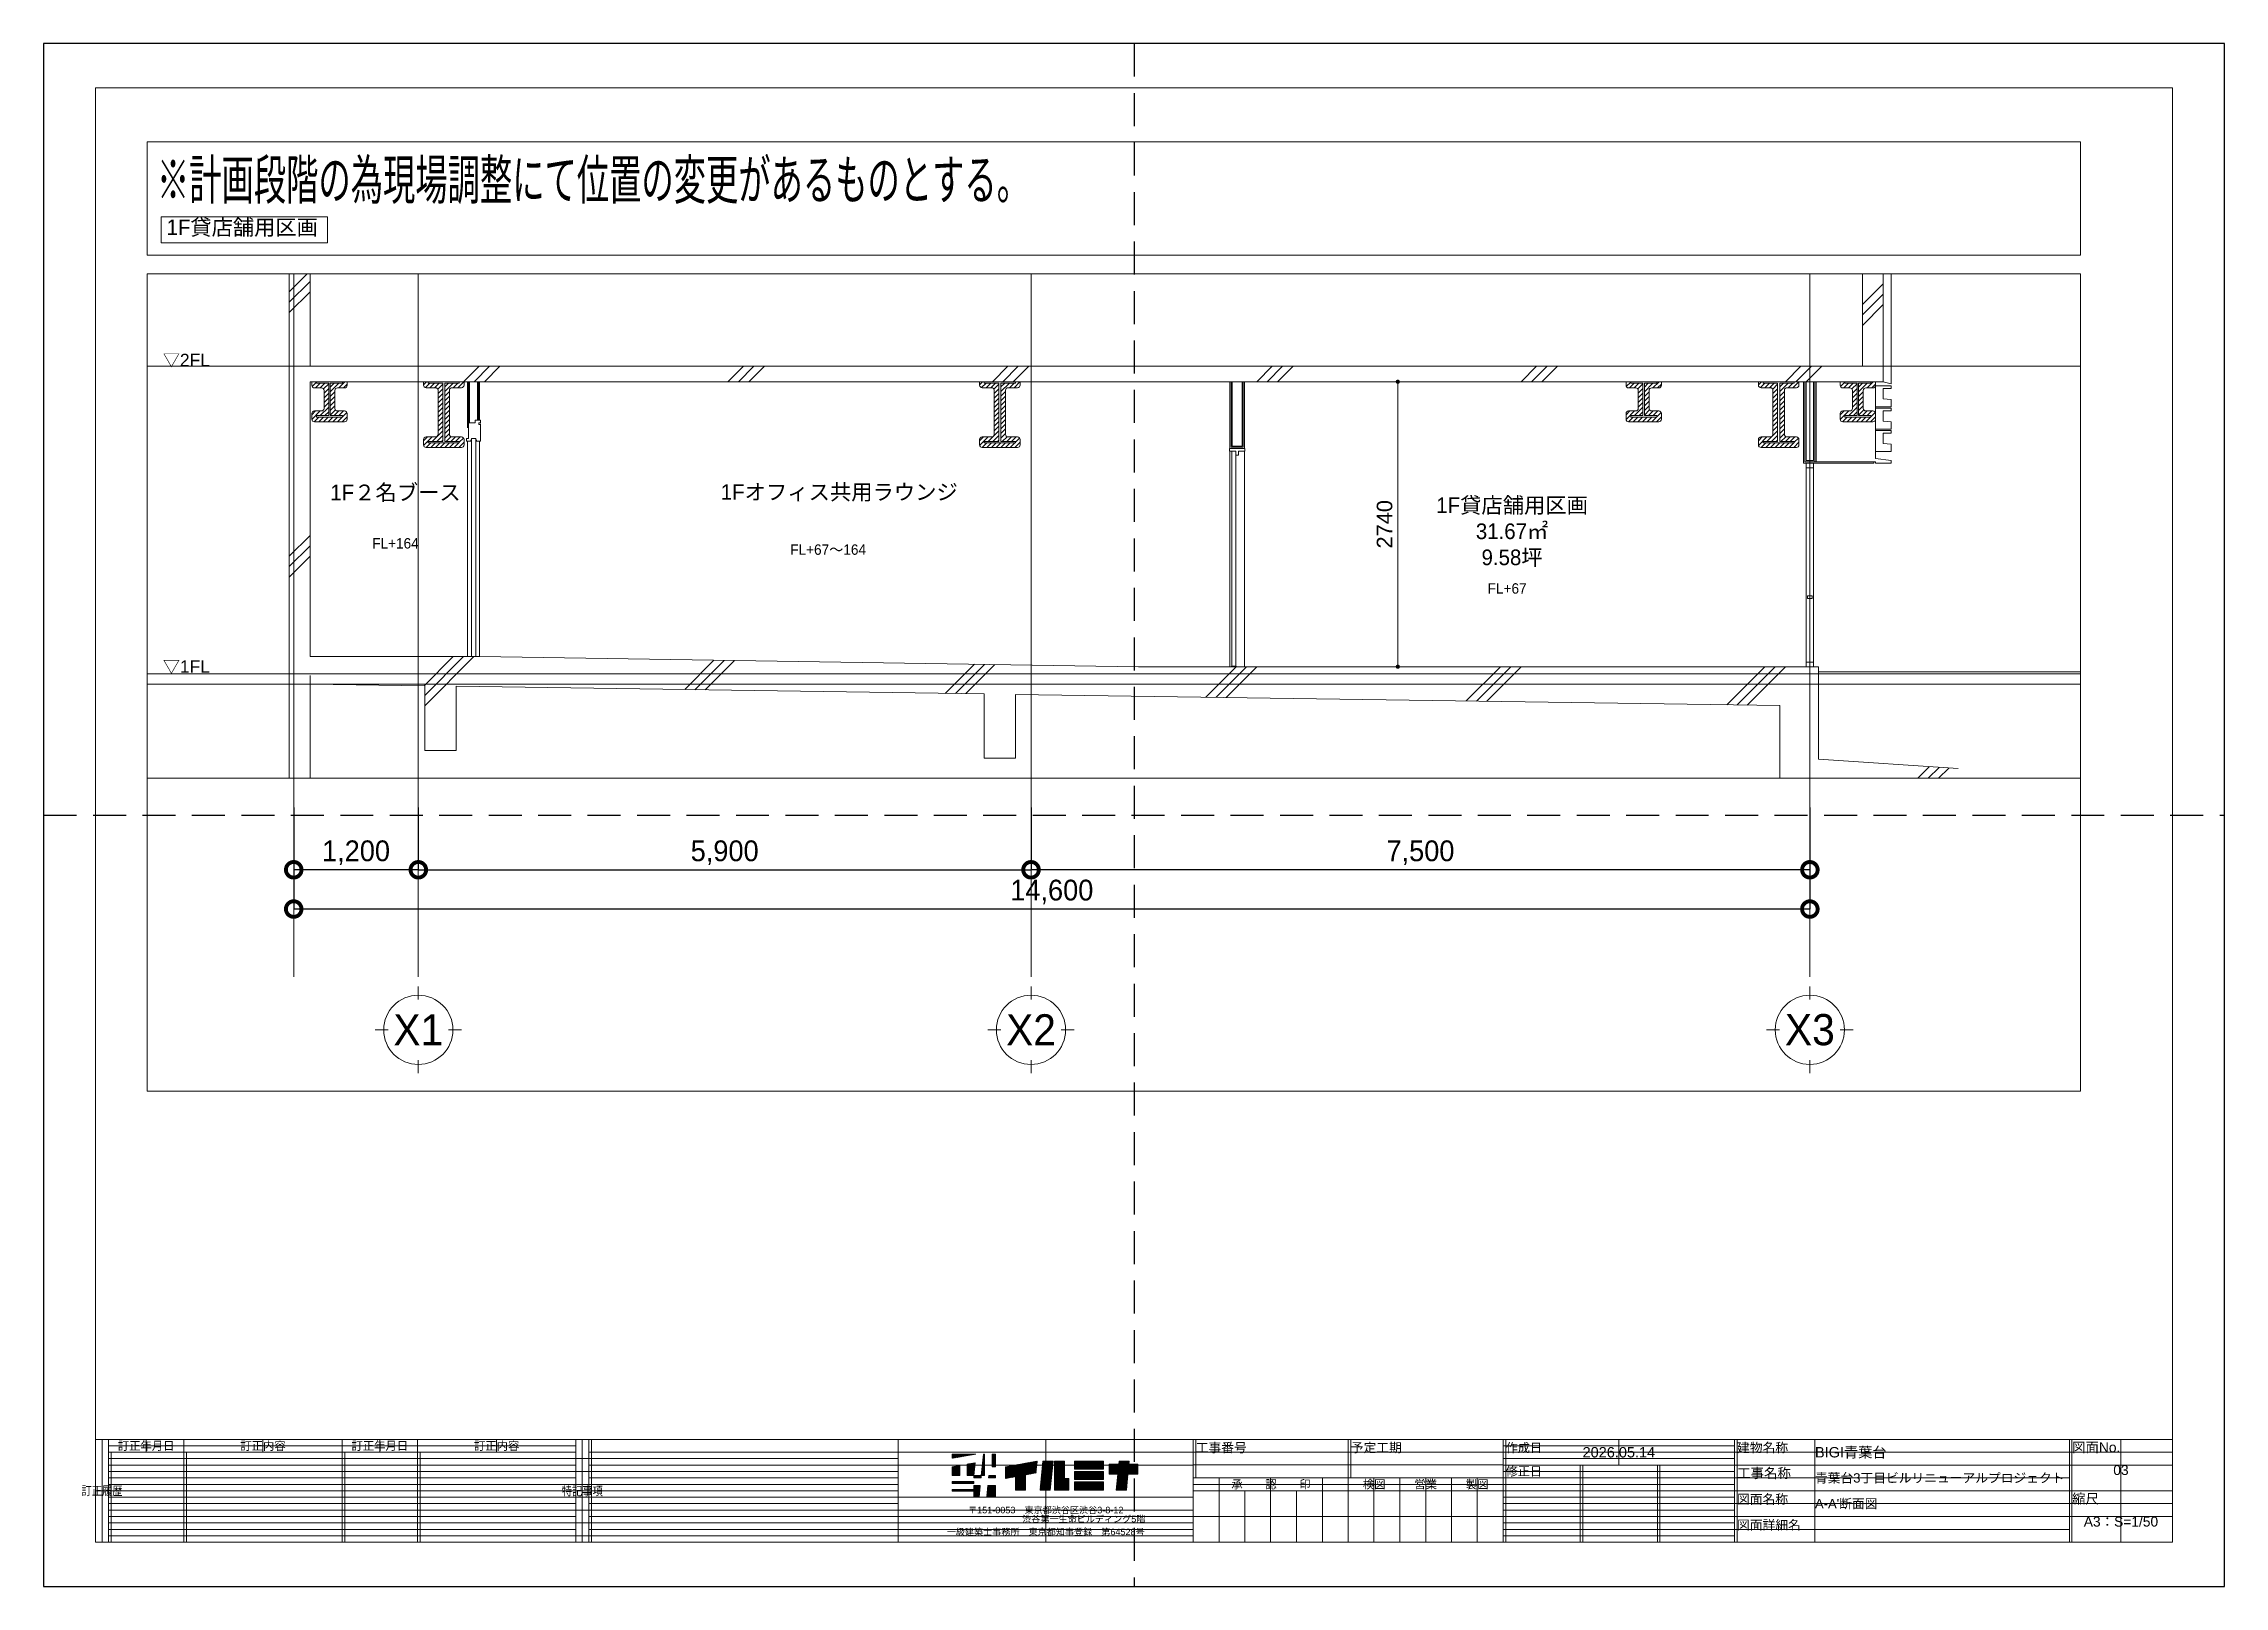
# Paper-space layout '断面図' of a CAD drawing. Header units: millimetres. Extents: x 0 to 420, y 0 to 297.
# The model-space entities are those that its viewports show. They can reach past a viewport. Long polylines and large blocks are cut down to what shows.
import ezdxf
from ezdxf.enums import TextEntityAlignment as Align

# ---------------------------------------------------------------- set-up
doc = ezdxf.new("R2010")
doc.units = ezdxf.units.MM
doc.linetypes.add('ACAD_ISO04W100', pattern=[30, 24, -3, 0, -3])
doc.linetypes.add('DASHED2', pattern=[9.525, 6.35, -3.175])
doc.layers.get('Defpoints').update_dxf_attribs({"color": 252})
for name, color, linetype, lineweight in [('0-0 図面枠', 7, 'Continuous', 18), ('1-0通芯', 2, 'ACAD_ISO04W100', 5), ('1-19 ハッチ', 7, 'Continuous', 5), ('1-21 寸法', 3, 'Continuous', 13), ('2-4 床伏図', 255, 'Continuous', 13), ('2-5 展開図', 2, 'Continuous', 13), ('2-9 室名', 150, 'Continuous', 13), ('レイヤー 1', 7, 'Continuous', 0)]:
    doc.layers.add(name, color=color, linetype=linetype, lineweight=lineweight)
doc.layers.add('0-2 補助線', color=252, linetype='Continuous', lineweight=15, plot=False)
doc.layers.add('layer0', color=7, linetype='Continuous')
doc.styles.add('MS Gothic', font='MS Gothic.ttf', dxfattribs={"height": 1})
doc.styles.add('MSPゴシック', font='MS PGothic.ttf')
doc.styles.get("Standard").update_dxf_attribs({"font": 'arial.ttf'})
doc.styles.add('TATEGAKI', font='txt', dxfattribs={"bigfont": 'bigfont.shx'})
doc.dimstyles.new('tomoru', dxfattribs={"dimtxt": 180, "dimasz": 40, "dimexe": 0, "dimexo": 0, "dimgap": 50, "dimtad": 1, "dimdec": 1, "dimdsep": 46, "dimtxsty": 'Standard', "dimblk": 'DOT', "dimcen": 1, "dimclrd": 256, "dimclre": 256, "dimclrt": 256, "dimadec": 0, "dimazin": 0, "dimtfac": 1, "dimtdec": 1, "dimtix": 1, "dimtmove": 0, "dimatfit": 3, "dimldrblk": 'DOT', "dimfxl": 1, "dimlwd": -1, "dimlwe": -1, "dimarcsym": 0})
doc.dimstyles.new('YS100S', dxfattribs={"dimscale": 100, "dimtxt": 2.5, "dimasz": 3, "dimexe": 0, "dimexo": 0.5, "dimgap": 0.5, "dimtad": 1, "dimdsep": 46, "dimlunit": 6, "dimtxsty": 'MSPゴシック', "dimblk": 'DOTSMALL', "dimcen": 3, "dimclrd": 140, "dimclre": 8, "dimclrt": 256, "dimaunit": 1, "dimazin": 0, "dimtfac": 1, "dimtmove": 2, "dimatfit": 3, "dimldrblk": 'DOTSMALL', "dimfxl": 6, "dimfxlon": 1, "dimtolj": 1, "dimtzin": 0, "dimarcsym": 0})

psp = doc.layouts.new('断面図')

# ---------------------------------------------------------------- texts
at = {"layer": '0-0 図面枠'}
for s, p in [('訂正年月日', (19.75, 27.06)), ('訂正内容', (42.25, 27.06)), ('訂正年月日', (64.75, 27.06)), ('訂正内容', (87.25, 27.06)), ('承\u3000\u3000認\u3000\u3000印', (236.39, 19.64)), ('検図', (256.25, 19.64)), ('営業', (266.18, 19.64)), ('製図', (276.1, 19.64))]:
    psp.add_text(s, height=1.6, dxfattribs=at).set_placement(p, align=Align.MIDDLE_CENTER)
for s, height, p in [('工事番号', 1.8, (221.9, 25.82)), ('予定工期', 1.8, (251.75, 25.82)), ('作成日', 1.7, (281.6, 25.82)), ('建物名称', 1.8, (326.15, 25.82)), ('図面No.', 1.9, (390.65, 25.82)), ('工事名称', 1.9, (326.15, 20.85)), ('図面名称', 1.8, (326.15, 15.89)), ('縮尺', 1.9, (390.65, 15.93)), ('図面詳細名', 1.8, (326.15, 10.92))]:
    psp.add_text(s, height=height, dxfattribs=at).set_placement(p)
at = {"layer": '0-0 図面枠', "color": 4}
psp.add_text('2026.05.14', height=2, dxfattribs=at).set_placement((303.38, 25.82), align=Align.MIDDLE)
for s, height, p in [('BIGI青葉台', 2, (341.15, 25.82)), ('青葉台3丁目ビルリニューアルプロジェクト', 1.8, (341.15, 20.88)), ("A-A'断面図", 1.8, (341.15, 15.93))]:
    psp.add_text(s, height=height, dxfattribs=at).set_placement(p, align=Align.MIDDLE_LEFT)
at = {"layer": '0-0 図面枠'}
psp.add_text('修正日', height=1.7, dxfattribs=at).set_placement((281.6, 22.15), align=Align.MIDDLE_LEFT)
at = {"layer": '0-0 図面枠', "color": 4}
for s, p in [('03', (400.08, 23.34)), ('A3：S=1/50', (400.08, 13.41))]:
    psp.add_text(s, height=1.9, dxfattribs=at).set_placement(p, align=Align.TOP_CENTER)
at = {"layer": '0-0 図面枠', "style": 'TATEGAKI'}
for s, p in [('訂正履歴', (11.25, 18.4)), ('特記事項', (103.75, 18.4))]:
    psp.add_text(s, height=1.8, dxfattribs=at).set_placement(p, align=Align.MIDDLE)
at = {"layer": '0-0 図面枠', "color": 4}
for s, p in [('〒151-0053\u3000東京都渋谷区渋谷3-8-12', (193, 14.69)), ('渋谷第一生命ビルディング5階', (200.33, 12.96)), ('一級建築士事務所\u3000東京都知事登録\u3000第64528号', (193, 10.49))]:
    psp.add_text(s, height=1.25, dxfattribs=at).set_placement(p, align=Align.MIDDLE_CENTER)

msp = doc.modelspace()

# ---------------------------------------------------------------- texts
at = {"layer": '2-5 展開図', "transparency": 33554687, "insert": (98073.975, 14042.7902), "char_height": 150, "attachment_point": 1, "line_spacing_factor": 0.999868, "style": 'MSPゴシック'}
msp.add_mtext_dynamic_manual_height_columns('1F貸店舗用区画', width=2539.81287, gutter_width=487.1287, heights=[0], dxfattribs=at)
at = {"layer": '2-5 展開図', "char_height": 120, "attachment_point": 1}
for s, insert in [('{\\fMS PGothic|b0|i0|c128|p50;▽}2FL', (98038.405, 10937.1519)), ('{\\fMS PGothic|b0|i0|c128|p50;▽}1FL', (98038.405, 7986.0323))]:
    msp.add_mtext_dynamic_manual_height_columns(s, width=646.633856, gutter_width=487.1287, heights=[0], dxfattribs=dict(at, insert=insert))
at = {"layer": '2-9 室名', "ltscale": 80, "style": 'MSPゴシック'}
for s, insert, char_height, attachment_point, line_spacing_factor in [('1F２名ブース', (100277.8191, 9677.6666), 150.48177, 2, 0.999868), ('1Fオフィス共用ラウンジ', (104551.616, 9681.6836), 150.481771, 2, 0.999868), ('1F貸店舗用区画\\P31.67㎡\\P9.58坪', (111030.514, 9554.5119), 150.48177, 2, 0.999868), ('X1', (100497.7944, 4131.2259), 300, 5, 0.25), ('X2', (106397.7944, 4131.2259), 300, 5, 0.25), ('X3', (113897.7944, 4131.2259), 300, 5, 0.25)]:
    msp.add_mtext(s, dxfattribs=dict(at, insert=insert, char_height=char_height, attachment_point=attachment_point, line_spacing_factor=line_spacing_factor))
at = {"layer": '2-9 室名', "color": 7, "ltscale": 80, "char_height": 100, "attachment_point": 2, "line_spacing_factor": 0.999868, "style": 'MSPゴシック'}
for s, insert in [('FL+164', (100277.8191, 9162.4531)), ('FL+67～164', (104444.34, 9102.1657)), ('FL+67', (110983.006, 8728.2105))]:
    msp.add_mtext(s, dxfattribs=dict(at, insert=insert))
at = {"layer": 'layer0', "color": 12, "linetype": 'Continuous', "true_color": 0xbf0000, "style": 'MS Gothic', "width": 0.599053}
msp.add_text('※計画段階の為現場調整にて位置の変更があるものとする。', height=380.64439, dxfattribs=at).set_placement((97980.8354, 14236.4029))

# ---------------------------------------------------------------- blocks, each defined once
blk = doc.blocks.new('_DOT')
at = {"color": 0, "linetype": 'ByBlock'}
blk.add_line((-0.5, 0), (-1, 0), dxfattribs=at)
at = {"color": 0, "linetype": 'ByBlock', "const_width": 0.5}
blk.add_lwpolyline([(-0.25, 0, 1), (0.25, 0, 1)], format="xyb", close=True, dxfattribs=at)
blk = doc.blocks.new('*D70')
at = {"layer": '2-5 展開図', "transparency": 16777216}
for p, q in [((110295, 10668), (109930, 10668)), ((109930, 10628), (109930, 7965)), ((110295, 7925), (109930, 7925))]:
    blk.add_line(p, q, dxfattribs=at)
at = {"layer": 'Defpoints', "color": 0, "transparency": 16777216}
for p in [(110295, 10668), (109930, 7925), (110295, 7925)]:
    blk.add_point(p, dxfattribs=at)
at = {"layer": '2-5 展開図', "transparency": 16777216, "xscale": 40, "yscale": 40, "zscale": 40}
for p, rotation in [((109930, 10668), 90), ((109930, 7925), 270)]:
    blk.add_blockref('_DOT', p, dxfattribs=dict(at, rotation=rotation))
at = {"layer": '2-5 展開図', "transparency": 16777216, "insert": (109803, 9296), "char_height": 150, "attachment_point": 5, "rotation": 90}
blk.add_mtext('2740', dxfattribs=at)
blk = doc.blocks.new('_DotSmall')
at = {"color": 0, "linetype": 'ByBlock', "const_width": 0.5}
blk.add_lwpolyline([(-0.0625, 0, 1), (0.0625, 0, 1)], format="xyb", close=True, dxfattribs=at)
blk = doc.blocks.new('*D71')
at = {"layer": '1-21 寸法', "color": 8, "lineweight": -2, "ltscale": 80, "transparency": 16777216}
for p, q in [((99298, 6272), (99298, 5672)), ((100498, 6272), (100498, 5672))]:
    blk.add_line(p, q, dxfattribs=at)
at = {"layer": '1-21 寸法', "lineweight": -2, "ltscale": 80, "transparency": 16777216}
blk.add_line((100498, 5672), (99298, 5672), dxfattribs=at)
at = {"layer": 'Defpoints', "color": 0, "ltscale": 80, "transparency": 16777216}
for p in [(99298, 6656), (100498, 6656), (99298, 5672)]:
    blk.add_point(p, dxfattribs=at)
at = {"layer": '1-21 寸法', "lineweight": -2, "ltscale": 80, "transparency": 16777216, "xscale": 300, "yscale": 300, "zscale": 300, "rotation": 180}
blk.add_blockref('_DotSmall', (99298, 5672), dxfattribs=at)
at = {"layer": '1-21 寸法', "lineweight": -2, "ltscale": 80, "transparency": 16777216, "xscale": 300, "yscale": 300, "zscale": 300}
blk.add_blockref('_DotSmall', (100498, 5672), dxfattribs=at)
at = {"layer": '1-21 寸法', "ltscale": 80, "transparency": 16777216, "insert": (99898, 5836), "char_height": 200, "attachment_point": 5, "style": 'MSPゴシック'}
blk.add_mtext('\\A1;1,200', dxfattribs=at)
blk = doc.blocks.new('*D72')
at = {"layer": '1-21 寸法', "color": 8, "lineweight": -2, "ltscale": 80, "transparency": 16777216}
for p, q in [((100498, 6272), (100498, 5672)), ((106398, 6272), (106398, 5672))]:
    blk.add_line(p, q, dxfattribs=at)
at = {"layer": '1-21 寸法', "lineweight": -2, "ltscale": 80, "transparency": 16777216}
blk.add_line((100498, 5672), (106398, 5672), dxfattribs=at)
at = {"layer": 'Defpoints', "color": 0, "ltscale": 80, "transparency": 16777216}
for p in [(100498, 6656), (106398, 6656), (106398, 5672)]:
    blk.add_point(p, dxfattribs=at)
at = {"layer": '1-21 寸法', "lineweight": -2, "ltscale": 80, "transparency": 16777216, "xscale": 300, "yscale": 300, "zscale": 300, "rotation": 180}
blk.add_blockref('_DotSmall', (100498, 5672), dxfattribs=at)
at = {"layer": '1-21 寸法', "lineweight": -2, "ltscale": 80, "transparency": 16777216, "xscale": 300, "yscale": 300, "zscale": 300}
blk.add_blockref('_DotSmall', (106398, 5672), dxfattribs=at)
at = {"layer": '1-21 寸法', "ltscale": 80, "transparency": 16777216, "insert": (103448, 5836), "char_height": 200, "attachment_point": 5, "style": 'MSPゴシック'}
blk.add_mtext('\\A1;5,900', dxfattribs=at)
blk = doc.blocks.new('*D73')
at = {"layer": '1-21 寸法', "color": 8, "lineweight": -2, "ltscale": 80, "transparency": 16777216}
for p, q in [((106398, 6272), (106398, 5672)), ((113898, 6272), (113898, 5672))]:
    blk.add_line(p, q, dxfattribs=at)
at = {"layer": '1-21 寸法', "lineweight": -2, "ltscale": 80, "transparency": 16777216}
blk.add_line((113898, 5672), (106398, 5672), dxfattribs=at)
at = {"layer": 'Defpoints', "color": 0, "ltscale": 80, "transparency": 16777216}
for p in [(106398, 6656), (113898, 6656), (106398, 5672)]:
    blk.add_point(p, dxfattribs=at)
at = {"layer": '1-21 寸法', "lineweight": -2, "ltscale": 80, "transparency": 16777216, "xscale": 300, "yscale": 300, "zscale": 300, "rotation": 180}
blk.add_blockref('_DotSmall', (106398, 5672), dxfattribs=at)
at = {"layer": '1-21 寸法', "lineweight": -2, "ltscale": 80, "transparency": 16777216, "xscale": 300, "yscale": 300, "zscale": 300}
blk.add_blockref('_DotSmall', (113898, 5672), dxfattribs=at)
at = {"layer": '1-21 寸法', "ltscale": 80, "transparency": 16777216, "insert": (110148, 5836), "char_height": 200, "attachment_point": 5, "style": 'MSPゴシック'}
blk.add_mtext('\\A1;7,500', dxfattribs=at)
blk = doc.blocks.new('*D74')
at = {"layer": '1-21 寸法', "color": 8, "lineweight": -2, "ltscale": 80, "transparency": 16777216}
for p, q in [((99298, 5894), (99298, 5294)), ((113898, 5894), (113898, 5294))]:
    blk.add_line(p, q, dxfattribs=at)
at = {"layer": '1-21 寸法', "lineweight": -2, "ltscale": 80, "transparency": 16777216}
blk.add_line((113898, 5294), (99298, 5294), dxfattribs=at)
at = {"layer": 'Defpoints', "color": 0, "ltscale": 80, "transparency": 16777216}
for p in [(99298, 6977), (113898, 6656), (99298, 5294)]:
    blk.add_point(p, dxfattribs=at)
at = {"layer": '1-21 寸法', "lineweight": -2, "ltscale": 80, "transparency": 16777216, "xscale": 300, "yscale": 300, "zscale": 300, "rotation": 180}
blk.add_blockref('_DotSmall', (99298, 5294), dxfattribs=at)
at = {"layer": '1-21 寸法', "lineweight": -2, "ltscale": 80, "transparency": 16777216, "xscale": 300, "yscale": 300, "zscale": 300}
blk.add_blockref('_DotSmall', (113898, 5294), dxfattribs=at)
at = {"layer": '1-21 寸法', "ltscale": 80, "transparency": 16777216, "insert": (106598, 5458), "char_height": 200, "attachment_point": 5, "style": 'MSPゴシック'}
blk.add_mtext('\\A1;14,600', dxfattribs=at)

# ---------------------------------------------------------------- dimensions: what is measured, and where the dimension line sits
at = {"layer": '1-21 寸法', "ltscale": 80}
for base, p1, p2, picture, middle in [((99297.7944, 5294.4831), (113897.7944, 6656.029), (99297.7944, 6976.9149), '*D74', (106597.7944, 5458.1195)), ((99297.7944, 5672.3026), (100497.7944, 6656.029), (99297.7944, 6656.029), '*D71', (99897.7944, 5835.939)), ((106397.7944, 5672.3026), (100497.7944, 6656.029), (106397.7944, 6656.029), '*D72', (103447.7944, 5835.939)), ((106397.7944, 5672.3026), (113897.7944, 6656.029), (106397.7944, 6656.029), '*D73', (110147.7944, 5835.939))]:
    dim = msp.add_linear_dim(base=base, p1=p1, p2=p2, dimstyle='YS100S', override={"dimtxt": 2, "dimpost": '\\X', "dimclrd": 256}, dxfattribs=at)
    dim.commit()
    dim.dimension.update_dxf_attribs({"geometry": picture, "text_midpoint": middle})
at = {"layer": '2-5 展開図'}
dim = msp.add_linear_dim(base=(109930.0087, 7924.6488), p1=(110294.9797, 10667.6488), p2=(110294.9797, 7924.6488), angle=90, text='2740', dimstyle='tomoru', override={"dimtxt": 150}, dxfattribs=at)
dim.commit()
dim.dimension.update_dxf_attribs({"geometry": '*D70', "text_midpoint": (109803.4227, 9296.1488)})

# ---------------------------------------------------------------- hatches: boundary and pattern name
at = {"layer": '1-19 ハッチ', "transparency": 33554661}
h = msp.add_hatch(dxfattribs=at)
h.set_pattern_fill('ANSI31', color=256, scale=10)
h.set_pattern_definition([(45, (14768.382, 59900.856), (-22.45064, 22.45064), [])])
h.paths.add_polyline_path([(99635.4568, 10653.6488), (99517.4568, 10653.6488), (99517.4568, 10667.6488), (99472.4568, 10667.6488), (99472.4568, 10633.6488, 0.4142135624), (99497.4568, 10608.6488), (99565.4568, 10608.6488, -0.4142135624), (99590.4568, 10583.6488), (99590.4568, 10411.6488, -0.4142135624), (99565.4568, 10386.6488), (99497.4568, 10386.6488, 0.4142135624), (99472.4568, 10361.6488), (99472.4568, 10307.6488, 0.4142135624), (99497.4568, 10282.6488), (99787.4568, 10282.6488, 0.4142135624), (99812.4568, 10307.6488), (99812.4568, 10361.6488, 0.4142135624), (99787.4568, 10386.6488), (99719.4568, 10386.6488, -0.4142135624), (99694.4568, 10411.6488), (99694.4568, 10583.6488, -0.4142135624), (99719.4568, 10608.6488), (99787.4568, 10608.6488, 0.4142135624), (99812.4568, 10633.6488), (99812.4568, 10667.6488), (99767.4568, 10667.6488), (99767.4568, 10653.6488), (99649.4568, 10653.6488), (99649.4568, 10341.6488), (99767.4568, 10341.6488), (99767.4568, 10327.6488), (99517.4568, 10327.6488), (99517.4568, 10341.6488), (99635.4568, 10341.6488)])
h = msp.add_hatch(dxfattribs=at)
h.set_pattern_fill('ANSI31', color=256, scale=10)
h.set_pattern_definition([(45, (17536.146, 60085.348), (-22.45064, 22.45064), [])])
h.paths.add_polyline_path([(100822.7944, 10136.6488, -0.4142135624), (100797.7944, 10161.6488), (100797.7944, 10585.6488, -0.4142135624), (100822.7944, 10610.6488), (100912.7944, 10610.6488, 0.4142135624), (100937.7944, 10635.6488), (100937.7944, 10667.6488), (100892.7944, 10667.6488), (100892.7944, 10655.6488), (100752.7944, 10655.6488), (100752.7944, 10091.6488), (100892.7944, 10091.6488), (100892.7944, 10079.6488), (100592.7944, 10079.6488), (100592.7944, 10091.6488), (100732.7944, 10091.6488), (100732.7944, 10655.6488), (100592.7944, 10655.6488), (100592.7944, 10667.6488), (100547.7944, 10667.6488), (100547.7944, 10635.6488, 0.4142135624), (100572.7944, 10610.6488), (100662.7944, 10610.6488, -0.4142135624), (100687.7944, 10585.6488), (100687.7944, 10161.6488, -0.4142135624), (100662.7944, 10136.6488), (100572.7944, 10136.6488, 0.4142135624), (100547.7944, 10111.6488), (100547.7944, 10059.6488, 0.4142135624), (100572.7944, 10034.6488), (100912.7944, 10034.6488, 0.4142135624), (100937.7944, 10059.6488), (100937.7944, 10111.6488, 0.4142135624), (100912.7944, 10136.6488)])
h = msp.add_hatch(dxfattribs=at)
h.set_pattern_fill('ANSI31', color=256, scale=10)
h.set_pattern_definition([(45, (22891.146, 60085.348), (-22.45064, 22.45064), [])])
h.paths.add_polyline_path([(106177.7944, 10136.6488, -0.4142135624), (106152.7944, 10161.6488), (106152.7944, 10585.6488, -0.4142135624), (106177.7944, 10610.6488), (106267.7944, 10610.6488, 0.4142135624), (106292.7944, 10635.6488), (106292.7944, 10667.6488), (106247.7944, 10667.6488), (106247.7944, 10655.6488), (106107.7944, 10655.6488), (106107.7944, 10091.6488), (106247.7944, 10091.6488), (106247.7944, 10079.6488), (105947.7944, 10079.6488), (105947.7944, 10091.6488), (106087.7944, 10091.6488), (106087.7944, 10655.6488), (105947.7944, 10655.6488), (105947.7944, 10667.6488), (105902.7944, 10667.6488), (105902.7944, 10635.6488, 0.4142135624), (105927.7944, 10610.6488), (106017.7944, 10610.6488, -0.4142135624), (106042.7944, 10585.6488), (106042.7944, 10161.6488, -0.4142135624), (106017.7944, 10136.6488), (105927.7944, 10136.6488, 0.4142135624), (105902.7944, 10111.6488), (105902.7944, 10059.6488, 0.4142135624), (105927.7944, 10034.6488), (106267.7944, 10034.6488, 0.4142135624), (106292.7944, 10059.6488), (106292.7944, 10111.6488, 0.4142135624), (106267.7944, 10136.6488)])
h = msp.add_hatch(dxfattribs=at)
h.set_pattern_fill('ANSI31', color=256, scale=10)
h.set_pattern_definition([(45, (27423.724, 59900.856), (-22.45064, 22.45064), [])])
h.paths.add_polyline_path([(112290.7991, 10653.6488), (112172.7991, 10653.6488), (112172.7991, 10667.6488), (112127.7991, 10667.6488), (112127.7991, 10633.6488, 0.4142135624), (112152.7991, 10608.6488), (112220.7991, 10608.6488, -0.4142135624), (112245.7991, 10583.6488), (112245.7991, 10411.6488, -0.4142135624), (112220.7991, 10386.6488), (112152.7991, 10386.6488, 0.4142135624), (112127.7991, 10361.6488), (112127.7991, 10307.6488, 0.4142135624), (112152.7991, 10282.6488), (112442.7991, 10282.6488, 0.4142135624), (112467.7991, 10307.6488), (112467.7991, 10361.6488, 0.4142135624), (112442.7991, 10386.6488), (112374.7991, 10386.6488, -0.4142135624), (112349.7991, 10411.6488), (112349.7991, 10583.6488, -0.4142135624), (112374.7991, 10608.6488), (112442.7991, 10608.6488, 0.4142135624), (112467.7991, 10633.6488), (112467.7991, 10667.6488), (112422.7991, 10667.6488), (112422.7991, 10653.6488), (112304.7991, 10653.6488), (112304.7991, 10341.6488), (112422.7991, 10341.6488), (112422.7991, 10327.6488), (112172.7991, 10327.6488), (112172.7991, 10341.6488), (112290.7991, 10341.6488)])
h = msp.add_hatch(dxfattribs=at)
h.set_pattern_fill('ANSI31', color=256, scale=10)
h.set_pattern_definition([(45, (30391.146, 60085.348), (-22.45064, 22.45064), [])])
h.paths.add_polyline_path([(113677.7944, 10136.6488, -0.4142135624), (113652.7944, 10161.6488), (113652.7944, 10585.6488, -0.4142135624), (113677.7944, 10610.6488), (113767.7944, 10610.6488, 0.4142135624), (113792.7944, 10635.6488), (113792.7944, 10667.6488), (113747.7944, 10667.6488), (113747.7944, 10655.6488), (113607.7944, 10655.6488), (113607.7944, 10091.6488), (113747.7944, 10091.6488), (113747.7944, 10079.6488), (113447.7944, 10079.6488), (113447.7944, 10091.6488), (113587.7944, 10091.6488), (113587.7944, 10655.6488), (113447.7944, 10655.6488), (113447.7944, 10667.6488), (113402.7944, 10667.6488), (113402.7944, 10635.6488, 0.4142135624), (113427.7944, 10610.6488), (113517.7944, 10610.6488, -0.4142135624), (113542.7944, 10585.6488), (113542.7944, 10161.6488, -0.4142135624), (113517.7944, 10136.6488), (113427.7944, 10136.6488, 0.4142135624), (113402.7944, 10111.6488), (113402.7944, 10059.6488, 0.4142135624), (113427.7944, 10034.6488), (113767.7944, 10034.6488, 0.4142135624), (113792.7944, 10059.6488), (113792.7944, 10111.6488, 0.4142135624), (113767.7944, 10136.6488)])
h = msp.add_hatch(dxfattribs=at)
h.set_pattern_fill('ANSI31', color=256, scale=10)
h.set_pattern_definition([(45, (29486.224, 59900.856), (-22.45064, 22.45064), [])])
h.paths.add_polyline_path([(114353.2991, 10653.6488), (114235.2991, 10653.6488), (114235.2991, 10667.6488), (114190.2991, 10667.6488), (114190.2991, 10633.6488, 0.4142135624), (114215.2991, 10608.6488), (114283.2991, 10608.6488, -0.4142135624), (114308.2991, 10583.6488), (114308.2991, 10411.6488, -0.4142135624), (114283.2991, 10386.6488), (114215.2991, 10386.6488, 0.4142135624), (114190.2991, 10361.6488), (114190.2991, 10307.6488, 0.4142135624), (114215.2991, 10282.6488), (114505.2991, 10282.6488, 0.4142135624), (114530.2991, 10307.6488), (114530.2991, 10361.6488, 0.4142135624), (114505.2991, 10386.6488), (114437.2991, 10386.6488, -0.4142135624), (114412.2991, 10411.6488), (114412.2991, 10583.6488, -0.4142135624), (114437.2991, 10608.6488), (114505.2991, 10608.6488, 0.4142135624), (114530.2991, 10633.6488), (114530.2991, 10667.6488), (114485.2991, 10667.6488), (114485.2991, 10653.6488), (114367.2991, 10653.6488), (114367.2991, 10341.6488), (114485.2991, 10341.6488), (114485.2991, 10327.6488), (114235.2991, 10327.6488), (114235.2991, 10341.6488), (114353.2991, 10341.6488)])
at = {"layer": '2-5 展開図'}
h = msp.add_hatch(dxfattribs=at)
h.set_pattern_fill('JIS_RC_18', color=256, scale=100)
h.set_pattern_definition([(45, (25911.8, 55287.5), (-1272.792, 1272.792), []), (45, (26011.8, 55287.5), (-1272.792, 1272.792), []), (45, (26111.8, 55287.5), (-1272.792, 1272.792), [])])
h.paths.add_polyline_path([(99254.8915, 6705.8229), (99454.8915, 6705.8229), (99454.8915, 7757.6488), (100560.134, 7741.5006), (100561.3205, 7118.3212), (100861.3205, 7118.3212), (100860.134, 7737.1174), (105946.608, 7662.801), (105947.7944, 7044.0048), (106247.7944, 7044.0048), (106246.608, 7658.4178), (113609.1127, 7550.8473), (113610.2991, 6687.153), (115327.2014, 6572.7385), (115327.2014, 6943.5592), (113980.2991, 7033.3168), (113980.2991, 7924.6488), (113942.7991, 7924.6488), (113885.2991, 7924.6488), (107432.7944, 7924.6488), (101087.7991, 8021.6488), (100972.7991, 8021.6488), (99454.8915, 8021.6488), (99454.8915, 10667.6488), (114605.2991, 10667.6488), (114605.2991, 11613.146), (114405.2991, 11613.146), (114405.2991, 10817.6488), (99454.8915, 10817.6488), (99454.8915, 12751.491), (99254.8915, 12751.491)])

# ---------------------------------------------------------------- linework, layer by layer
at = {"layer": '1-0通芯', "ltscale": 60, "transparency": 33554687}
for points in [[(99297.7944, 13082.6205), (99297.7944, 4640.3053)], [(100497.7944, 13082.6205), (100497.7944, 4640.3053)], [(106397.7944, 13082.6205), (106397.7944, 4640.3053)], [(113897.7944, 13082.6205), (113897.7944, 4640.3053)], [(116556.8199, 10817.6488), (97829.9198, 10817.6488)], [(116556.8199, 7857.6488), (97829.9198, 7857.6488)], [(116556.8199, 7757.6488), (97829.9198, 7757.6488)]]:
    msp.add_lwpolyline(points, dxfattribs=at)
at = {"layer": '2-4 床伏図'}
for points in [[(99454.8915, 8021.6488), (100972.7991, 8021.6488)], [(107432.7944, 7924.6488), (113955.2991, 7924.6488)]]:
    msp.add_lwpolyline(points, dxfattribs=at)
at = {"layer": '2-5 展開図', "transparency": 33554687}
msp.add_lwpolyline([(98021.5748, 14067.7902), (99623.975, 14067.7902), (99623.975, 13817.7902), (98021.5748, 13817.7902)], close=True, dxfattribs=at)
at = {"layer": '2-5 展開図'}
for points in [[(99254.8915, 6582.2022), (99254.8915, 13082.6205)], [(99454.8915, 10817.6488), (99454.8915, 13111.778)], [(114405.2991, 10817.6488), (114405.2991, 11883.4336)], [(114605.2991, 10667.6488), (114605.2991, 11883.4336)], [(114680.2991, 10667.6488), (114680.2991, 11883.4336)], [(99454.8915, 10817.6488), (114405.2991, 10817.6488)], [(99454.8915, 8021.6488), (99454.8915, 10667.6488)], [(99454.8915, 10667.6488), (114605.2991, 10667.6488)], [(99767.4568, 10667.6488), (99517.4568, 10667.6488), (99517.4568, 10653.6488), (99635.4568, 10653.6488), (99635.4568, 10341.6488), (99517.4568, 10341.6488), (99517.4568, 10327.6488), (99767.4568, 10327.6488), (99767.4568, 10341.6488), (99649.4568, 10341.6488), (99649.4568, 10653.6488), (99767.4568, 10653.6488), (99767.4568, 10667.6488)], [(100592.7944, 10667.6488), (100592.7944, 10655.6488), (100732.7944, 10655.6488), (100732.7944, 10091.6488), (100592.7944, 10091.6488), (100592.7944, 10079.6488), (100892.7944, 10079.6488), (100892.7944, 10091.6488), (100752.7944, 10091.6488), (100752.7944, 10655.6488), (100892.7944, 10655.6488), (100892.7944, 10667.6488), (100592.7944, 10667.6488)], [(100972.7991, 10667.6488), (100972.7991, 10222.6488)], [(100982.2991, 10667.6488), (100982.2991, 10222.6488)], [(100991.7991, 10667.6488), (100991.7991, 10271.6488)], [(101068.7991, 10296.6488), (101068.7991, 10667.6488)], [(101078.2991, 10296.6488), (101078.2991, 10667.6488)], [(101087.7991, 10296.6488), (101087.7991, 10667.6488)], [(105947.7944, 10667.6488), (105947.7944, 10655.6488), (106087.7944, 10655.6488), (106087.7944, 10091.6488), (105947.7944, 10091.6488), (105947.7944, 10079.6488), (106247.7944, 10079.6488), (106247.7944, 10091.6488), (106107.7944, 10091.6488), (106107.7944, 10655.6488), (106247.7944, 10655.6488), (106247.7944, 10667.6488), (105947.7944, 10667.6488)], [(108312.7944, 10667.6488), (108312.7944, 10024.6488)], [(108325.2944, 10667.6488), (108325.2944, 10037.1488)], [(108334.7944, 10667.6488), (108334.7944, 10046.6488)], [(108430.7944, 10667.6488), (108430.7944, 10046.6488)], [(108440.2944, 10667.6488), (108440.2944, 10037.1488)], [(108452.7944, 10667.6488), (108452.7944, 10024.6488)], [(112422.7991, 10667.6488), (112172.7991, 10667.6488), (112172.7991, 10653.6488), (112290.7991, 10653.6488), (112290.7991, 10341.6488), (112172.7991, 10341.6488), (112172.7991, 10327.6488), (112422.7991, 10327.6488), (112422.7991, 10341.6488), (112304.7991, 10341.6488), (112304.7991, 10653.6488), (112422.7991, 10653.6488), (112422.7991, 10667.6488)], [(113447.7944, 10667.6488), (113447.7944, 10655.6488), (113587.7944, 10655.6488), (113587.7944, 10091.6488), (113447.7944, 10091.6488), (113447.7944, 10079.6488), (113747.7944, 10079.6488), (113747.7944, 10091.6488), (113607.7944, 10091.6488), (113607.7944, 10655.6488), (113747.7944, 10655.6488), (113747.7944, 10667.6488), (113447.7944, 10667.6488)], [(113837.7944, 10667.6488), (113837.7944, 9884.6488)], [(113850.2944, 10667.6488), (113850.2944, 9897.1488)], [(113862.7944, 10667.6488), (113862.7944, 9909.6488)], [(113932.7944, 10667.6488), (113932.7944, 9909.6488)], [(113945.2944, 10667.6488), (113945.2944, 9897.1488)], [(113957.7944, 10667.6488), (113957.7944, 9897.1488)], [(114485.2991, 10667.6488), (114235.2991, 10667.6488), (114235.2991, 10653.6488), (114353.2991, 10653.6488), (114353.2991, 10341.6488), (114235.2991, 10341.6488), (114235.2991, 10327.6488), (114485.2991, 10327.6488), (114485.2991, 10341.6488), (114367.2991, 10341.6488), (114367.2991, 10653.6488), (114485.2991, 10653.6488), (114485.2991, 10667.6488)], [(114530.2991, 9929.6488), (114530.2991, 10667.6488)], [(114680.2991, 10497.1746), (114680.2991, 10427.6488), (114530.2991, 10427.6488), (114530.2991, 10627.6488), (114680.2991, 10627.6488), (114680.2991, 10602.6488)], [(114605.2991, 10667.6488), (114680.2991, 10647.6488), (114680.2991, 10667.6488)], [(114680.2991, 10602.6488), (114605.2991, 10602.6488), (114605.2991, 10502.6488), (114680.2991, 10497.1746)], [(101097.2991, 10271.6488), (101097.2991, 10296.6488), (101044.0374, 10296.6488)], [(101044.0374, 10296.6488), (101044.0374, 10271.6488)], [(101097.2991, 10271.6488), (101097.2991, 10296.6488)], [(114680.2991, 10282.1746), (114680.2991, 10212.6488), (114530.2991, 10212.6488), (114530.2991, 10412.6488), (114680.2991, 10412.6488), (114680.2991, 10387.6488)], [(114680.2991, 10387.6488), (114605.2991, 10387.6488), (114605.2991, 10287.6488), (114680.2991, 10282.1746)], [(101003.2991, 10096.6488), (100963.2991, 10096.6488), (100963.2991, 10121.6488), (100982.2991, 10121.6488), (100982.2991, 10271.6488), (101044.0374, 10271.6488)], [(100972.7991, 10121.6488), (100982.2991, 10121.6488)], [(101003.2991, 10096.6488), (101003.2991, 10109.1488)], [(101057.2991, 10096.6488), (101097.2991, 10096.6488), (101097.2991, 10264.1488)], [(101057.2991, 10096.6488), (101057.2991, 10109.1488)], [(101097.2991, 10271.6488), (101080.2991, 10271.6488)], [(101080.2991, 10271.6488), (101080.2991, 10256.6488)], [(101097.2991, 10256.6488), (101080.2991, 10256.6488)], [(101095.2991, 10256.6488), (101095.2991, 10096.6488)], [(101097.2991, 10096.6488), (101097.2991, 10264.1488)], [(114680.2991, 10067.1746), (114680.2991, 9997.6488), (114530.2991, 9997.6488), (114530.2991, 10197.6488), (114680.2991, 10197.6488), (114680.2991, 10172.6488)], [(114680.2991, 10172.6488), (114605.2991, 10172.6488), (114605.2991, 10072.6488), (114680.2991, 10067.1746)], [(108370.2944, 9999.6488), (108307.7944, 9999.6488), (108307.7944, 10024.6488), (108457.7944, 10024.6488), (108457.7944, 9999.6488), (108395.2944, 9999.6488)], [(108312.7944, 10024.6488), (108452.7944, 10024.6488)], [(108325.2944, 10037.1488), (108440.2944, 10037.1488)], [(108334.7944, 10046.6488), (108430.7944, 10046.6488)], [(108395.2944, 9999.6488), (108395.2944, 9959.6488), (108370.2944, 9959.6488), (108370.2944, 9999.6488)], [(113837.7944, 9884.6488), (114515.2991, 9884.6488)], [(113850.2944, 9897.1488), (114515.2991, 9897.1488)], [(113862.7944, 9909.6488), (113932.7944, 9909.6488)], [(114515.2991, 9897.1488), (114515.2991, 9884.6488)], [(114515.2991, 9897.1488), (114530.2991, 9897.1488)], [(114530.2991, 9929.6488), (114680.2991, 9909.6488), (114680.2991, 9884.6488), (114530.2991, 9884.6488), (114530.2991, 9897.1488)], [(114530.2991, 9884.6488), (114530.2991, 9897.1488)], [(114530.2991, 9884.6488), (114680.2991, 9884.6488)], [(113862.7944, 7969.6488), (113862.7944, 9867.6488)], [(113897.7944, 9839.6488), (113897.7944, 8607.1488)], [(113932.7944, 9839.6488), (113932.7944, 7969.6488)], [(113897.7944, 8582.1488), (113897.7944, 7969.6488)], [(99454.8915, 8021.6488), (100972.7991, 8021.6488)], [(100972.7991, 8021.6488), (101087.7991, 8021.6488)], [(101087.7991, 8021.6488), (107432.7944, 7924.6488)], [(99454.8915, 6582.2022), (99454.8915, 7838.87)], [(107432.7944, 7924.6488), (113980.2991, 7924.6488)], [(108328.2455, 7924.6488), (108328.2455, 7929.6488), (108372.3433, 7929.6488), (108372.3433, 7924.6488)], [(113980.2991, 7924.6488), (113980.2991, 7033.3168), (115327.2014, 6943.5592)], [(113980.2991, 7874.6488), (116556.8199, 7874.6488)], [(99454.8915, 7757.6488), (100561.3205, 7741.4832)], [(100561.3205, 7741.4832), (100561.3205, 7118.3212)], [(100861.3205, 7737.1001), (105947.7944, 7662.7837), (105947.7944, 7044.0048)], [(100861.3205, 7737.1001), (100861.3205, 7118.3212)], [(106247.7944, 7044.0048), (106247.7944, 7658.4005), (113610.2991, 7550.8299)], [(113610.2991, 7550.8299), (113610.2991, 6687.153), (115327.2014, 6572.7385)], [(100561.3205, 7118.3212), (100861.3205, 7118.3212)], [(105947.7944, 7044.0048), (106247.7944, 7044.0048)]]:
    msp.add_lwpolyline(points, dxfattribs=at)
for points in [[(99812.4568, 10667.6488), (99472.4568, 10667.6488), (99472.4568, 10633.6488, 0.4142135624), (99497.4568, 10608.6488), (99565.4568, 10608.6488, -0.4142135624), (99590.4568, 10583.6488), (99590.4568, 10411.6488, -0.4142135624), (99565.4568, 10386.6488), (99497.4568, 10386.6488, 0.4142135624), (99472.4568, 10361.6488), (99472.4568, 10307.6488, 0.4142135624), (99497.4568, 10282.6488), (99787.4568, 10282.6488, 0.4142135624), (99812.4568, 10307.6488), (99812.4568, 10361.6488, 0.4142135624), (99787.4568, 10386.6488), (99719.4568, 10386.6488, -0.4142135624), (99694.4568, 10411.6488), (99694.4568, 10583.6488, -0.4142135624), (99719.4568, 10608.6488), (99787.4568, 10608.6488, 0.4142135624), (99812.4568, 10633.6488)], [(100547.7944, 10667.6488), (100547.7944, 10635.6488, 0.4142135624), (100572.7944, 10610.6488), (100662.7944, 10610.6488, -0.4142135624), (100687.7944, 10585.6488), (100687.7944, 10161.6488, -0.4142135624), (100662.7944, 10136.6488), (100572.7944, 10136.6488, 0.4142135624), (100547.7944, 10111.6488), (100547.7944, 10059.6488, 0.4142135624), (100572.7944, 10034.6488), (100912.7944, 10034.6488, 0.4142135624), (100937.7944, 10059.6488), (100937.7944, 10111.6488, 0.4142135624), (100912.7944, 10136.6488), (100822.7944, 10136.6488, -0.4142135624), (100797.7944, 10161.6488), (100797.7944, 10585.6488, -0.4142135624), (100822.7944, 10610.6488), (100912.7944, 10610.6488, 0.4142135624), (100937.7944, 10635.6488), (100937.7944, 10667.6488)], [(105902.7944, 10667.6488), (105902.7944, 10635.6488, 0.4142135624), (105927.7944, 10610.6488), (106017.7944, 10610.6488, -0.4142135624), (106042.7944, 10585.6488), (106042.7944, 10161.6488, -0.4142135624), (106017.7944, 10136.6488), (105927.7944, 10136.6488, 0.4142135624), (105902.7944, 10111.6488), (105902.7944, 10059.6488, 0.4142135624), (105927.7944, 10034.6488), (106267.7944, 10034.6488, 0.4142135624), (106292.7944, 10059.6488), (106292.7944, 10111.6488, 0.4142135624), (106267.7944, 10136.6488), (106177.7944, 10136.6488, -0.4142135624), (106152.7944, 10161.6488), (106152.7944, 10585.6488, -0.4142135624), (106177.7944, 10610.6488), (106267.7944, 10610.6488, 0.4142135624), (106292.7944, 10635.6488), (106292.7944, 10667.6488)], [(112467.7991, 10667.6488), (112127.7991, 10667.6488), (112127.7991, 10633.6488, 0.4142135624), (112152.7991, 10608.6488), (112220.7991, 10608.6488, -0.4142135624), (112245.7991, 10583.6488), (112245.7991, 10411.6488, -0.4142135624), (112220.7991, 10386.6488), (112152.7991, 10386.6488, 0.4142135624), (112127.7991, 10361.6488), (112127.7991, 10307.6488, 0.4142135624), (112152.7991, 10282.6488), (112442.7991, 10282.6488, 0.4142135624), (112467.7991, 10307.6488), (112467.7991, 10361.6488, 0.4142135624), (112442.7991, 10386.6488), (112374.7991, 10386.6488, -0.4142135624), (112349.7991, 10411.6488), (112349.7991, 10583.6488, -0.4142135624), (112374.7991, 10608.6488), (112442.7991, 10608.6488, 0.4142135624), (112467.7991, 10633.6488)], [(113402.7944, 10667.6488), (113402.7944, 10635.6488, 0.4142135624), (113427.7944, 10610.6488), (113517.7944, 10610.6488, -0.4142135624), (113542.7944, 10585.6488), (113542.7944, 10161.6488, -0.4142135624), (113517.7944, 10136.6488), (113427.7944, 10136.6488, 0.4142135624), (113402.7944, 10111.6488), (113402.7944, 10059.6488, 0.4142135624), (113427.7944, 10034.6488), (113767.7944, 10034.6488, 0.4142135624), (113792.7944, 10059.6488), (113792.7944, 10111.6488, 0.4142135624), (113767.7944, 10136.6488), (113677.7944, 10136.6488, -0.4142135624), (113652.7944, 10161.6488), (113652.7944, 10585.6488, -0.4142135624), (113677.7944, 10610.6488), (113767.7944, 10610.6488, 0.4142135624), (113792.7944, 10635.6488), (113792.7944, 10667.6488)], [(114530.2991, 10667.6488), (114190.2991, 10667.6488), (114190.2991, 10633.6488, 0.4142135624), (114215.2991, 10608.6488), (114283.2991, 10608.6488, -0.4142135624), (114308.2991, 10583.6488), (114308.2991, 10411.6488, -0.4142135624), (114283.2991, 10386.6488), (114215.2991, 10386.6488, 0.4142135624), (114190.2991, 10361.6488), (114190.2991, 10307.6488, 0.4142135624), (114215.2991, 10282.6488), (114505.2991, 10282.6488, 0.4142135624), (114530.2991, 10307.6488), (114530.2991, 10361.6488, 0.4142135624), (114505.2991, 10386.6488), (114437.2991, 10386.6488, -0.4142135624), (114412.2991, 10411.6488), (114412.2991, 10583.6488, -0.4142135624), (114437.2991, 10608.6488), (114505.2991, 10608.6488, 0.4142135624), (114530.2991, 10633.6488)]]:
    msp.add_lwpolyline(points, format="xyb", close=True, dxfattribs=at)
at = {"layer": '2-5 展開図', "transparency": 33554483}
for points in [[(100972.7991, 10096.6488), (100972.7991, 8021.6488)], [(101087.7991, 10096.6488), (101087.7991, 8021.6488)], [(108312.7944, 9999.6488), (108312.7944, 7924.6488)], [(108452.7944, 9999.6488), (108452.7944, 7924.6488)]]:
    msp.add_lwpolyline(points, dxfattribs=at)
at = {"layer": '2-5 展開図'}
for points in [[(101050.2991, 10121.6488), (101010.2991, 10121.6488), (101010.2991, 8021.6488), (101050.2991, 8021.6488)], [(108330.2944, 9999.6488), (108370.2944, 9999.6488), (108370.2944, 7929.6488), (108330.2944, 7929.6488)], [(113932.7944, 9839.6488), (113862.7944, 9839.6488), (113862.7944, 9884.6488), (113932.7944, 9884.6488)], [(113920.2944, 8582.1488), (113875.2944, 8582.1488), (113875.2944, 8607.1488), (113920.2944, 8607.1488)], [(113932.7944, 7924.6488), (113862.7944, 7924.6488), (113862.7944, 7969.6488), (113932.7944, 7969.6488)]]:
    msp.add_lwpolyline(points, close=True, dxfattribs=at)
at = {"layer": '2-9 室名', "ltscale": 80}
for p, q in [((100497.7944, 4422.8809), (100497.7944, 4547.8759)), ((106397.7944, 4422.8809), (106397.7944, 4547.8759)), ((113897.7944, 4422.8809), (113897.7944, 4547.8759)), ((100206.1394, 4131.2259), (100081.1444, 4131.2259)), ((100789.4494, 4131.2259), (100914.4444, 4131.2259)), ((106106.1394, 4131.2259), (105981.1444, 4131.2259)), ((106689.4494, 4131.2259), (106814.4444, 4131.2259)), ((113606.1394, 4131.2259), (113481.1444, 4131.2259)), ((114189.4494, 4131.2259), (114314.4444, 4131.2259)), ((100497.7944, 3839.5709), (100497.7944, 3714.5759)), ((106397.7944, 3839.5709), (106397.7944, 3714.5759)), ((113897.7944, 3839.5709), (113897.7944, 3714.5759))]:
    msp.add_line(p, q, dxfattribs=at)
for centre in [(100497.7944, 4131.2259), (106397.7944, 4131.2259), (113897.7944, 4131.2259)]:
    msp.add_circle(centre, 333.32, dxfattribs=at)

msp.set_redraw_order([(e.dxf.handle, doc.entitydb.next_handle()) for e in msp.query("TEXT MTEXT ATTDEF DIMENSION ARC_DIMENSION")])  # texts and dimensions are drawn at this point

# ---------------------------------------------------------------- linework, layer by layer
at = {"layer": '0-0 図面枠', "color": 7, "linetype": 'Continuous'}
for p, q in [((10, 8.5), (105.69, 8.5)), ((410, 8.5), (10, 8.5)), ((222.26, 8.5), (293.89, 8.5))]:
    psp.add_line(p, q, dxfattribs=at)
psp.add_lwpolyline([(10, 8.5), (410, 8.5), (410, 288.5), (10, 288.5)], close=True, dxfattribs=at)
at = {"layer": '0-0 図面枠'}
for points in [[(10, 28.3), (410, 28.3)], [(12.5, 8.5), (12.5, 28.3)], [(12.5, 25.82), (102.5, 25.82)], [(27, 8.5), (27, 28.3)], [(57.5, 8.5), (57.5, 28.3)], [(72, 8.5), (72, 28.3)], [(102.5, 8.5), (102.5, 28.3)], [(105, 8.5), (105, 28.3)], [(105, 25.82), (164.6, 25.82)], [(164.6, 8.5), (164.6, 28.3)], [(221.4, 8.5), (221.4, 28.3)], [(251.25, 8.5), (251.25, 28.3)], [(281.1, 8.5), (281.1, 28.3)], [(325.65, 8.5), (325.65, 28.3)], [(390.15, 8.5), (390.15, 28.3)], [(12.5, 23.35), (102.5, 23.35)], [(105, 23.35), (164.6, 23.35)], [(281.1, 23.35), (390.15, 23.35)], [(295.95, 23.35), (295.95, 8.5)], [(310.8, 23.35), (310.8, 8.5)], [(12.5, 20.88), (102.5, 20.88)], [(12.5, 18.4), (102.5, 18.4)], [(105, 20.88), (164.6, 20.88)], [(105, 18.4), (164.6, 18.4)], [(221.4, 20.88), (325.65, 20.88)], [(221.4, 18.4), (410, 18.4)], [(231.35, 18.4), (231.35, 8.5)], [(241.3, 18.4), (241.3, 8.5)], [(261.2, 20.88), (261.2, 8.5)], [(271.15, 20.88), (271.15, 8.5)], [(12.5, 15.93), (102.5, 15.93)], [(12.5, 13.45), (102.5, 13.45)], [(105, 15.93), (164.6, 15.93)], [(105, 13.45), (164.6, 13.45)], [(281.1, 15.93), (325.65, 15.93)], [(281.1, 13.45), (390.15, 13.45)], [(12.5, 10.97), (102.5, 10.97)], [(105, 10.97), (164.6, 10.97)], [(281.1, 10.97), (325.65, 10.97)]]:
    psp.add_lwpolyline(points, dxfattribs=at)
at = {"layer": '0-2 補助線'}
for points in [[(11.25, 8.5), (11.25, 28.3)], [(12.5, 28.3), (12.5, 28.3)], [(12.5, 27.06), (102.5, 27.06)], [(13, 25.82), (13, 8.5)], [(19.75, 25.82), (19.75, 28.3)], [(27.5, 25.82), (27.5, 8.5)], [(42.25, 25.82), (42.25, 28.3)], [(58, 25.82), (58, 8.5)], [(64.75, 25.82), (64.75, 28.3)], [(72.5, 25.82), (72.5, 8.5)], [(87.25, 25.82), (87.25, 28.3)], [(103.75, 8.5), (103.75, 28.3)], [(105.5, 28.3), (105.5, 8.5)], [(164.6, 25.82), (221.4, 25.82)], [(193, 28.3), (193, 8.5)], [(221.4, 25.82), (410, 25.82)], [(221.9, 28.3), (221.9, 20.88)], [(251.75, 28.3), (251.75, 20.88)], [(281.1, 27.06), (325.65, 27.06)], [(281.6, 28.3), (281.6, 8.5)], [(303.38, 23.35), (303.38, 28.3)], [(326.15, 28.3), (326.15, 8.5)], [(341.15, 28.36), (341.15, 8.5)], [(390.65, 28.3), (390.65, 8.5)], [(400.07, 28.3), (400.07, 8.5)], [(164.6, 24.59), (12.5, 24.59)], [(164.6, 22.11), (12.5, 22.11)], [(164.6, 23.35), (221.4, 23.35)], [(221.4, 23.38), (281.1, 23.38)], [(281.1, 24.59), (325.65, 24.59)], [(325.65, 22.11), (281.1, 22.11)], [(296.45, 23.35), (296.45, 8.5)], [(311.3, 23.35), (311.3, 8.5)], [(390.15, 23.35), (410, 23.35)], [(12.5, 18.4), (10, 18.4)], [(164.6, 19.64), (12.5, 19.64)], [(164.6, 17.16), (12.5, 17.16)], [(102.5, 18.4), (105, 18.4)], [(164.6, 17.16), (221.4, 17.16)], [(221.4, 19.64), (281.1, 19.64)], [(226.38, 8.5), (226.38, 20.88)], [(236.32, 8.5), (236.32, 20.88)], [(246.28, 8.5), (246.28, 20.88)], [(256.22, 8.5), (256.22, 20.88)], [(266.18, 8.5), (266.18, 20.88)], [(276.12, 8.5), (276.12, 20.88)], [(325.65, 19.64), (281.1, 19.64)], [(325.65, 17.16), (281.1, 17.16)], [(325.65, 20.88), (390.15, 20.88)], [(164.6, 14.69), (12.5, 14.69)], [(164.6, 14.69), (221.4, 14.69)], [(164.6, 13.45), (221.4, 13.45)], [(281.1, 13.45), (221.4, 13.45)], [(325.65, 14.69), (281.1, 14.69)], [(325.65, 15.93), (410, 15.93)], [(390.15, 13.45), (410, 13.45)], [(164.6, 12.21), (12.5, 12.21)], [(164.6, 9.74), (12.5, 9.74)], [(164.6, 12.21), (221.4, 12.21)], [(164.6, 10.97), (221.4, 10.97)], [(164.6, 9.74), (221.4, 9.74)], [(325.65, 12.21), (281.1, 12.21)], [(325.65, 9.74), (281.1, 9.74)], [(325.65, 10.97), (390.15, 10.97)]]:
    psp.add_lwpolyline(points, dxfattribs=at)
at = {"layer": '1-19 ハッチ', "linetype": 'Continuous', "lineweight": 5, "transparency": 33554661}
for p, q in [((174.98, 25.41), (175.06, 25.48)), ((174.98, 25.27), (175.19, 25.48)), ((174.98, 25.14), (175.32, 25.48)), ((174.98, 25), (175.46, 25.48)), ((174.98, 24.87), (175.59, 25.48)), ((174.98, 24.73), (175.73, 25.48)), ((175.04, 24.66), (175.86, 25.48)), ((175.21, 24.69), (176, 25.48)), ((175.37, 24.72), (176.13, 25.48)), ((175.54, 24.75), (176.27, 25.48)), ((175.7, 24.78), (176.4, 25.48)), ((175.87, 24.81), (176.54, 25.48)), ((176.03, 24.84), (176.67, 25.48)), ((176.2, 24.87), (176.81, 25.48)), ((176.36, 24.9), (176.94, 25.48)), ((176.52, 24.93), (177.08, 25.48)), ((176.69, 24.96), (177.21, 25.48)), ((176.85, 24.99), (177.35, 25.48)), ((177.02, 25.02), (177.48, 25.48)), ((177.18, 25.05), (177.61, 25.48)), ((177.35, 25.08), (177.75, 25.48)), ((177.51, 25.11), (177.88, 25.48)), ((177.68, 25.14), (178.02, 25.48)), ((177.84, 25.17), (178.15, 25.48)), ((178.01, 25.2), (178.29, 25.48)), ((178.17, 25.23), (178.42, 25.48)), ((178.34, 25.26), (178.56, 25.48)), ((178.5, 25.29), (178.69, 25.48)), ((178.67, 25.32), (178.83, 25.48)), ((178.83, 25.35), (178.96, 25.48)), ((178.99, 25.38), (179.1, 25.48)), ((179.16, 25.41), (179.23, 25.48)), ((179.32, 25.44), (179.37, 25.48)), ((179.49, 25.47), (179.5, 25.48)), ((180.97, 25.07), (181.22, 25.32)), ((180.99, 25.22), (181.22, 25.45)), ((181, 25.37), (181.12, 25.48)), ((182.68, 25.43), (182.73, 25.48)), ((182.68, 25.29), (182.87, 25.48)), ((182.68, 25.16), (183, 25.48)), ((182.68, 25.02), (183.14, 25.48)), ((182.68, 24.89), (183.27, 25.48)), ((182.68, 24.75), (183.3, 25.38)), ((182.68, 24.62), (183.3, 25.24)), ((174.98, 21.91), (176.3, 23.23)), ((174.98, 21.77), (176.44, 23.23)), ((174.98, 22.04), (176.14, 23.2)), ((174.98, 22.17), (175.97, 23.17)), ((174.98, 22.31), (175.81, 23.14)), ((174.98, 22.44), (175.64, 23.11)), ((174.98, 21.64), (176.44, 23.09)), ((174.98, 22.58), (175.48, 23.08)), ((174.98, 22.71), (175.31, 23.05)), ((174.98, 22.85), (175.15, 23.02)), ((174.98, 22.98), (174.98, 22.99)), ((174.98, 21.5), (176.44, 22.96)), ((174.98, 21.37), (176.44, 22.82)), ((175.07, 21.32), (176.44, 22.69)), ((175.21, 21.32), (176.44, 22.55)), ((175.34, 21.32), (176.44, 22.42)), ((175.48, 21.32), (176.44, 22.28)), ((175.61, 21.32), (176.44, 22.15)), ((175.74, 21.32), (176.44, 22.01)), ((175.88, 21.32), (176.44, 21.88)), ((176.01, 21.32), (176.44, 21.74)), ((176.15, 21.32), (176.44, 21.61)), ((176.28, 21.32), (176.44, 21.48)), ((176.42, 21.32), (176.44, 21.34)), ((177.89, 22.39), (179.27, 23.77)), ((177.89, 22.26), (179.38, 23.75)), ((177.89, 22.53), (179.1, 23.74)), ((177.89, 22.66), (178.94, 23.71)), ((177.89, 22.8), (178.77, 23.68)), ((177.89, 22.93), (178.61, 23.65)), ((177.89, 23.07), (178.44, 23.62)), ((177.89, 22.12), (179.37, 23.6)), ((177.89, 23.2), (178.28, 23.59)), ((177.89, 23.34), (178.11, 23.56)), ((177.89, 23.47), (177.95, 23.53)), ((177.89, 21.99), (179.35, 23.45)), ((177.89, 21.85), (179.34, 23.3)), ((177.89, 21.72), (179.32, 23.15)), ((177.89, 21.58), (179.31, 23)), ((177.89, 21.45), (179.29, 22.85)), ((177.9, 21.32), (179.28, 22.7)), ((178.03, 21.32), (179.26, 22.55)), ((178.17, 21.32), (179.25, 22.4)), ((178.3, 21.32), (179.23, 22.25)), ((178.44, 21.32), (179.22, 22.1)), ((178.57, 21.32), (179.2, 21.95)), ((178.71, 21.32), (179.19, 21.8)), ((178.84, 21.32), (179.17, 21.65)), ((178.98, 21.32), (179.16, 21.5)), ((179.11, 21.32), (179.14, 21.35)), ((179.14, 21.22), (179.25, 21.32)), ((179.14, 21.08), (179.38, 21.32)), ((179.14, 20.95), (179.52, 21.32)), ((179.24, 20.91), (179.65, 21.32)), ((179.37, 20.91), (179.79, 21.32)), ((179.5, 20.91), (179.92, 21.32)), ((179.64, 20.91), (180.06, 21.32)), ((179.77, 20.91), (180.19, 21.32)), ((179.91, 20.91), (180.32, 21.32)), ((180.04, 20.91), (180.46, 21.32)), ((180.18, 20.91), (180.59, 21.32)), ((180.31, 20.91), (180.57, 21.17)), ((180.45, 20.91), (180.56, 21.02)), ((180.59, 21.32), (181.22, 21.95)), ((180.6, 21.47), (181.22, 22.08)), ((180.62, 21.62), (181.22, 22.22)), ((180.63, 21.77), (181.22, 22.35)), ((180.65, 21.92), (181.22, 22.49)), ((180.66, 22.07), (181.22, 22.62)), ((180.68, 22.22), (181.22, 22.76)), ((180.69, 22.37), (181.22, 22.89)), ((180.71, 22.52), (181.22, 23.03)), ((180.72, 22.67), (181.22, 23.16)), ((180.73, 21.32), (181.22, 21.81)), ((180.74, 22.82), (181.22, 23.3)), ((180.76, 22.97), (181.22, 23.43)), ((180.77, 23.12), (181.22, 23.57)), ((180.79, 23.27), (181.22, 23.7)), ((180.8, 23.42), (181.22, 23.83)), ((180.82, 23.57), (181.22, 23.97)), ((180.83, 23.72), (181.22, 24.1)), ((180.85, 23.87), (181.22, 24.24)), ((180.86, 24.02), (181.22, 24.37)), ((180.86, 21.32), (181.22, 21.68)), ((180.88, 24.17), (181.22, 24.51)), ((180.89, 24.32), (181.22, 24.64)), ((180.91, 24.47), (181.22, 24.78)), ((180.92, 24.62), (181.22, 24.91)), ((180.94, 24.77), (181.22, 25.05)), ((180.95, 24.92), (181.22, 25.18)), ((181, 21.32), (181.22, 21.54)), ((181.13, 21.32), (181.22, 21.41)), ((182.01, 20.99), (182.35, 21.32)), ((182.02, 21.14), (182.21, 21.32)), ((182.04, 21.29), (182.08, 21.32)), ((182.06, 20.91), (182.48, 21.32)), ((182.2, 20.91), (182.61, 21.32)), ((182.33, 20.91), (182.75, 21.32)), ((182.47, 20.91), (182.88, 21.32)), ((182.6, 20.91), (183.02, 21.32)), ((182.68, 24.48), (183.3, 25.11)), ((182.68, 24.35), (183.3, 24.97)), ((182.68, 24.21), (183.3, 24.84)), ((182.68, 24.08), (183.3, 24.7)), ((182.68, 23.94), (183.3, 24.57)), ((182.68, 23.81), (183.3, 24.43)), ((182.68, 23.67), (183.3, 24.3)), ((182.68, 23.54), (183.3, 24.16)), ((182.68, 23.4), (183.3, 24.03)), ((182.68, 23.27), (183.3, 23.89)), ((182.68, 23.14), (183.3, 23.76)), ((182.68, 23), (183.3, 23.62)), ((182.74, 20.91), (183.15, 21.32)), ((182.8, 22.99), (183.3, 23.49)), ((182.87, 20.91), (183.29, 21.32)), ((182.93, 22.99), (183.3, 23.36)), ((183.01, 20.91), (183.3, 21.2)), ((183.07, 22.99), (183.3, 23.22)), ((183.14, 20.91), (183.3, 21.07)), ((183.2, 22.99), (183.3, 23.09)), ((185.25, 20.86), (187.85, 23.46)), ((185.25, 20.99), (187.69, 23.43)), ((185.25, 21.13), (187.52, 23.4)), ((185.25, 21.26), (187.36, 23.37)), ((185.25, 21.4), (187.19, 23.34)), ((185.25, 21.53), (187.03, 23.31)), ((185.25, 21.67), (186.86, 23.28)), ((185.25, 21.8), (186.7, 23.25)), ((185.25, 21.93), (186.53, 23.22)), ((185.25, 22.07), (186.37, 23.19)), ((185.25, 22.2), (186.2, 23.16)), ((185.25, 22.34), (186.04, 23.13)), ((185.25, 22.47), (185.87, 23.1)), ((185.25, 22.61), (185.71, 23.07)), ((185.25, 22.74), (185.55, 23.04)), ((185.25, 22.88), (185.38, 23.01)), ((185.3, 20.78), (188.01, 23.49)), ((185.47, 20.81), (188.18, 23.52)), ((185.63, 20.84), (188.34, 23.55)), ((185.8, 20.87), (188.51, 23.58)), ((185.96, 20.9), (188.67, 23.61)), ((186.13, 20.93), (188.84, 23.64)), ((186.29, 20.96), (189, 23.67)), ((186.46, 20.99), (189.17, 23.7)), ((186.62, 21.02), (189.33, 23.73)), ((186.78, 21.05), (189.5, 23.76)), ((186.95, 21.08), (189.66, 23.79)), ((187.11, 21.11), (189.83, 23.82)), ((187.19, 19.97), (191.31, 24.09)), ((187.19, 20.1), (191.14, 24.06)), ((187.19, 20.24), (190.98, 24.03)), ((187.19, 20.37), (190.81, 24)), ((187.19, 19.83), (191.34, 23.98)), ((187.19, 20.51), (190.65, 23.97)), ((187.19, 20.64), (190.48, 23.94)), ((187.19, 20.78), (190.32, 23.91)), ((187.19, 20.91), (190.16, 23.88)), ((187.19, 21.05), (189.99, 23.85)), ((187.19, 19.7), (191.32, 23.83)), ((187.19, 19.57), (191.31, 23.68)), ((187.19, 19.43), (189.13, 21.37)), ((187.19, 19.3), (189.13, 21.24)), ((187.19, 19.16), (189.13, 21.1)), ((189.25, 21.5), (191.29, 23.53)), ((189.42, 21.53), (191.28, 23.39)), ((189.58, 21.56), (191.26, 23.24)), ((189.75, 21.59), (191.25, 23.09)), ((189.91, 21.62), (191.23, 22.94)), ((190.08, 21.65), (191.22, 22.79)), ((190.24, 21.68), (191.2, 22.64)), ((190.41, 21.71), (191.19, 22.49)), ((190.57, 21.74), (191.17, 22.34)), ((190.74, 21.77), (191.16, 22.19)), ((190.9, 21.8), (191.14, 22.04)), ((191.07, 21.83), (191.13, 21.89)), ((191.94, 18.93), (194.1, 21.09)), ((191.96, 19.08), (194.11, 21.24)), ((191.97, 19.23), (194.13, 21.39)), ((191.99, 19.38), (194.14, 21.54)), ((192, 19.53), (194.16, 21.69)), ((192.02, 19.68), (194.17, 21.84)), ((192.03, 19.83), (194.19, 21.99)), ((192.05, 19.98), (194.2, 22.14)), ((192.06, 20.13), (194.22, 22.28)), ((192.08, 20.28), (194.23, 22.43)), ((192.09, 20.43), (194.25, 22.58)), ((192.11, 20.58), (194.26, 22.73)), ((192.12, 20.73), (194.28, 22.88)), ((192.14, 20.88), (194.29, 23.03)), ((192.15, 21.03), (194.31, 23.18)), ((192.17, 21.18), (194.32, 23.33)), ((192.18, 21.32), (194.34, 23.48)), ((192.2, 21.47), (194.35, 23.63)), ((192.21, 21.62), (194.37, 23.78)), ((192.23, 21.77), (194.38, 23.93)), ((192.24, 21.92), (194.4, 24.08)), ((192.26, 22.07), (194.28, 24.1)), ((192.27, 22.22), (194.14, 24.1)), ((192.29, 22.37), (194.01, 24.1)), ((192.3, 22.52), (193.87, 24.1)), ((192.32, 22.67), (193.74, 24.1)), ((192.33, 22.82), (193.6, 24.1)), ((192.35, 22.97), (193.47, 24.1)), ((192.36, 23.12), (193.34, 24.1)), ((192.38, 23.27), (193.2, 24.1)), ((192.39, 23.42), (193.07, 24.1)), ((192.41, 23.57), (192.93, 24.1)), ((192.42, 23.72), (192.8, 24.1)), ((192.44, 23.87), (192.66, 24.1)), ((192.45, 24.02), (192.53, 24.1)), ((194.68, 24.09), (194.68, 24.1)), ((194.68, 23.96), (194.82, 24.1)), ((194.68, 23.82), (194.95, 24.1)), ((194.68, 23.69), (195.09, 24.1)), ((194.68, 23.55), (195.22, 24.1)), ((194.68, 23.42), (195.36, 24.1)), ((194.68, 23.28), (195.49, 24.1)), ((194.68, 23.15), (195.63, 24.1)), ((194.68, 23.01), (195.76, 24.1)), ((194.68, 22.88), (195.89, 24.1)), ((194.68, 22.74), (196.03, 24.1)), ((194.68, 22.61), (196.16, 24.1)), ((194.68, 22.47), (196.3, 24.1)), ((194.68, 22.34), (196.43, 24.1)), ((194.68, 22.2), (196.57, 24.1)), ((194.68, 22.07), (196.62, 24.01)), ((194.68, 21.93), (196.62, 23.88)), ((194.68, 21.8), (196.62, 23.74)), ((194.68, 21.67), (196.62, 23.61)), ((194.68, 21.53), (196.62, 23.47)), ((194.68, 21.4), (196.62, 23.34)), ((194.68, 21.26), (196.62, 23.2)), ((194.68, 21.13), (196.62, 23.07)), ((194.68, 20.99), (196.62, 22.93)), ((194.68, 20.86), (196.62, 22.8)), ((194.68, 20.72), (196.62, 22.66)), ((194.68, 20.59), (196.62, 22.53)), ((194.68, 20.45), (196.62, 22.39)), ((194.68, 20.32), (196.62, 22.26)), ((194.68, 20.18), (196.62, 22.13)), ((194.68, 20.05), (196.62, 21.99)), ((194.68, 19.91), (196.62, 21.86)), ((194.68, 19.78), (196.62, 21.72)), ((194.68, 19.64), (196.62, 21.59)), ((194.68, 19.51), (196.62, 21.45)), ((194.68, 19.38), (196.62, 21.32)), ((194.68, 19.24), (196.62, 21.18)), ((194.68, 19.11), (196.62, 21.05)), ((198.56, 24.07), (198.59, 24.1)), ((198.56, 23.93), (198.72, 24.1)), ((198.56, 23.8), (198.86, 24.1)), ((198.56, 23.66), (198.99, 24.1)), ((198.56, 23.53), (199.13, 24.1)), ((198.56, 23.39), (199.26, 24.1)), ((198.56, 23.26), (199.4, 24.1)), ((198.56, 23.12), (199.53, 24.1)), ((198.56, 22.99), (199.67, 24.1)), ((198.56, 22.85), (199.8, 24.1)), ((198.56, 22.72), (199.94, 24.1)), ((198.56, 22.58), (200.07, 24.1)), ((198.56, 22.05), (198.61, 22.1)), ((198.56, 21.91), (198.75, 22.1)), ((198.56, 21.78), (198.88, 22.1)), ((198.56, 21.64), (199.02, 22.1)), ((198.56, 21.51), (199.15, 22.1)), ((198.56, 21.37), (199.29, 22.1)), ((198.56, 21.24), (199.42, 22.1)), ((198.56, 21.1), (199.56, 22.1)), ((198.56, 20.97), (199.69, 22.1)), ((198.56, 20.83), (199.83, 22.1)), ((198.56, 20.7), (199.96, 22.1)), ((198.56, 20.56), (200.09, 22.1)), ((198.65, 22.54), (200.21, 24.1)), ((198.68, 20.55), (200.23, 22.1)), ((198.79, 22.54), (200.34, 24.1)), ((198.81, 20.55), (200.36, 22.1)), ((198.92, 22.54), (200.47, 24.1)), ((198.95, 20.55), (200.5, 22.1)), ((199.06, 22.54), (200.61, 24.1)), ((199.08, 20.55), (200.63, 22.1)), ((199.19, 22.54), (200.74, 24.1)), ((199.21, 20.55), (200.77, 22.1)), ((199.33, 22.54), (200.88, 24.1)), ((199.35, 20.55), (200.9, 22.1)), ((199.46, 22.54), (201.01, 24.1)), ((199.48, 20.55), (201.04, 22.1)), ((199.6, 22.54), (201.15, 24.1)), ((199.62, 20.55), (201.17, 22.1)), ((199.73, 22.54), (201.28, 24.1)), ((199.75, 20.55), (201.31, 22.1)), ((199.86, 22.54), (201.42, 24.1)), ((199.89, 20.55), (201.44, 22.1)), ((200, 22.54), (201.55, 24.1)), ((200.02, 20.55), (201.58, 22.1)), ((200.13, 22.54), (201.69, 24.1)), ((200.16, 20.55), (201.71, 22.1)), ((200.27, 22.54), (201.82, 24.1)), ((200.29, 20.55), (201.85, 22.1)), ((200.4, 22.54), (201.96, 24.1)), ((200.43, 20.55), (201.98, 22.1)), ((200.54, 22.54), (202.09, 24.1)), ((200.56, 20.55), (202.12, 22.1)), ((200.67, 22.54), (202.23, 24.1)), ((200.7, 20.55), (202.25, 22.1)), ((200.81, 22.54), (202.36, 24.1)), ((200.83, 20.55), (202.38, 22.1)), ((200.94, 22.54), (202.5, 24.1)), ((200.97, 20.55), (202.52, 22.1)), ((201.08, 22.54), (202.63, 24.1)), ((201.1, 20.55), (202.65, 22.1)), ((201.21, 22.54), (202.76, 24.1)), ((201.24, 20.55), (202.79, 22.1)), ((201.35, 22.54), (202.9, 24.1)), ((201.37, 20.55), (202.92, 22.1)), ((201.48, 22.54), (203.03, 24.1)), ((201.5, 20.55), (203.06, 22.1)), ((201.62, 22.54), (203.17, 24.1)), ((201.64, 20.55), (203.19, 22.1)), ((201.75, 22.54), (203.3, 24.1)), ((201.77, 20.55), (203.33, 22.1)), ((201.89, 22.54), (203.44, 24.1)), ((201.91, 20.55), (203.46, 22.1)), ((202.02, 22.54), (203.57, 24.1)), ((202.04, 20.55), (203.6, 22.1)), ((202.15, 22.54), (203.71, 24.1)), ((202.18, 20.55), (203.73, 22.1)), ((202.29, 22.54), (203.84, 24.1)), ((202.31, 20.55), (203.87, 22.1)), ((202.42, 22.54), (203.98, 24.1)), ((202.45, 20.55), (204, 22.1)), ((202.56, 22.54), (204.11, 24.09)), ((202.58, 20.55), (204.11, 22.07)), ((202.69, 22.54), (204.11, 23.96)), ((202.72, 20.55), (204.11, 21.94)), ((202.83, 22.54), (204.11, 23.82)), ((202.85, 20.55), (204.11, 21.8)), ((202.96, 22.54), (204.11, 23.69)), ((202.99, 20.55), (204.11, 21.67)), ((203.1, 22.54), (204.11, 23.55)), ((203.12, 20.55), (204.11, 21.53)), ((203.23, 22.54), (204.11, 23.42)), ((203.26, 20.55), (204.11, 21.4)), ((203.37, 22.54), (204.11, 23.28)), ((203.39, 20.55), (204.11, 21.26)), ((203.5, 22.54), (204.11, 23.15)), ((203.53, 20.55), (204.11, 21.13)), ((203.64, 22.54), (204.11, 23.01)), ((203.77, 22.54), (204.11, 22.88)), ((203.91, 22.54), (204.11, 22.74)), ((204.04, 22.54), (204.11, 22.61)), ((205.22, 23.45), (205.31, 23.54)), ((205.22, 23.31), (205.44, 23.54)), ((205.22, 23.18), (205.58, 23.54)), ((205.22, 23.04), (205.71, 23.54)), ((205.22, 22.91), (205.85, 23.54)), ((205.22, 22.77), (205.98, 23.54)), ((205.22, 22.64), (206.12, 23.54)), ((205.22, 22.51), (206.25, 23.54)), ((205.22, 22.37), (206.39, 23.54)), ((205.22, 22.24), (206.52, 23.54)), ((205.22, 22.1), (206.66, 23.54)), ((205.22, 21.97), (206.79, 23.54)), ((205.22, 21.83), (206.92, 23.54)), ((205.22, 21.7), (207.06, 23.54)), ((205.25, 21.6), (207.75, 24.1)), ((205.39, 21.6), (207.88, 24.1)), ((205.52, 21.6), (208.02, 24.1)), ((205.66, 21.6), (208.15, 24.1)), ((205.79, 21.6), (208.29, 24.1)), ((205.93, 21.6), (208.42, 24.1)), ((206.06, 21.6), (208.56, 24.1)), ((206.2, 21.6), (208.69, 24.1)), ((206.33, 21.6), (208.83, 24.1)), ((206.47, 21.6), (208.96, 24.1)), ((206.6, 21.6), (209.09, 24.09)), ((206.63, 18.93), (208.79, 21.09)), ((206.64, 19.08), (208.8, 21.24)), ((206.66, 19.23), (208.82, 21.39)), ((206.67, 19.38), (208.83, 21.54)), ((206.69, 19.53), (210.7, 23.54)), ((206.7, 19.68), (210.56, 23.54)), ((206.72, 19.83), (210.43, 23.54)), ((206.73, 21.6), (209.07, 23.94)), ((206.73, 19.98), (210.29, 23.54)), ((206.75, 20.13), (210.16, 23.54)), ((206.76, 20.28), (210.02, 23.54)), ((206.78, 20.43), (209.89, 23.54)), ((206.79, 20.58), (209.75, 23.54)), ((206.81, 20.73), (209.62, 23.54)), ((206.82, 20.88), (209.48, 23.54)), ((206.84, 21.03), (209.35, 23.54)), ((206.85, 21.18), (209.21, 23.54)), ((206.87, 21.6), (209.06, 23.79)), ((206.87, 21.33), (209.08, 23.54)), ((206.88, 21.48), (209.04, 23.64)), ((207.09, 23.57), (207.61, 24.1)), ((207.11, 23.72), (207.48, 24.1)), ((207.12, 23.87), (207.34, 24.1)), ((207.14, 24.02), (207.21, 24.1)), ((208.89, 21.6), (210.76, 23.47)), ((209.02, 21.6), (210.76, 23.34)), ((209.16, 21.6), (210.76, 23.2)), ((209.29, 21.6), (210.76, 23.07)), ((209.43, 21.6), (210.76, 22.93)), ((209.56, 21.6), (210.76, 22.8)), ((209.7, 21.6), (210.76, 22.66)), ((209.83, 21.6), (210.76, 22.53)), ((209.97, 21.6), (210.76, 22.39)), ((210.1, 21.6), (210.76, 22.26)), ((210.24, 21.6), (210.76, 22.13)), ((210.37, 21.6), (210.76, 21.99)), ((210.51, 21.6), (210.76, 21.86)), ((210.64, 21.6), (210.76, 21.72)), ((174.98, 20.15), (174.98, 20.16)), ((174.98, 20.02), (175.12, 20.16)), ((174.98, 19.88), (175.25, 20.16)), ((174.98, 18.54), (175.1, 18.66)), ((174.98, 18.4), (175.24, 18.66)), ((175.04, 18.33), (175.37, 18.66)), ((175.06, 19.82), (175.39, 20.16)), ((175.17, 18.33), (175.51, 18.66)), ((175.19, 19.82), (175.52, 20.16)), ((175.31, 18.33), (175.64, 18.66)), ((175.32, 19.82), (175.66, 20.16)), ((175.44, 18.33), (175.78, 18.66)), ((175.46, 19.82), (175.79, 20.16)), ((175.58, 18.33), (175.91, 18.66)), ((175.59, 19.82), (175.93, 20.16)), ((175.71, 18.33), (176.05, 18.66)), ((175.73, 19.82), (176.06, 20.16)), ((175.85, 18.33), (176.18, 18.66)), ((175.86, 19.82), (176.2, 20.16)), ((175.98, 18.33), (176.32, 18.66)), ((176, 19.82), (176.33, 20.16)), ((176.12, 18.33), (176.45, 18.66)), ((176.13, 19.82), (176.47, 20.16)), ((176.25, 18.33), (176.58, 18.66)), ((176.27, 19.82), (176.6, 20.16)), ((176.39, 18.33), (176.72, 18.66)), ((176.4, 19.82), (176.74, 20.16)), ((176.52, 18.33), (176.85, 18.66)), ((176.54, 19.82), (176.87, 20.16)), ((176.66, 18.33), (176.99, 18.66)), ((176.67, 19.82), (177, 20.16)), ((176.79, 18.33), (177.12, 18.66)), ((176.81, 19.82), (177.14, 20.16)), ((176.93, 18.33), (177.26, 18.66)), ((176.94, 19.82), (177.27, 20.16)), ((177.06, 18.33), (177.39, 18.66)), ((177.08, 19.82), (177.41, 20.16)), ((177.19, 18.33), (177.53, 18.66)), ((177.21, 19.82), (177.54, 20.16)), ((177.33, 18.33), (177.66, 18.66)), ((177.35, 19.82), (177.68, 20.16)), ((177.46, 18.33), (177.8, 18.66)), ((177.48, 19.82), (177.81, 20.16)), ((177.6, 18.33), (177.93, 18.66)), ((177.61, 19.82), (177.95, 20.16)), ((177.73, 18.33), (178.07, 18.66)), ((177.75, 19.82), (178.08, 20.16)), ((177.87, 18.33), (178.2, 18.66)), ((177.88, 19.82), (178.22, 20.16)), ((178, 18.33), (178.34, 18.66)), ((178.02, 19.82), (178.35, 20.16)), ((178.14, 18.33), (178.47, 18.66)), ((178.15, 19.82), (178.49, 20.16)), ((178.27, 18.33), (178.61, 18.66)), ((178.29, 19.82), (178.62, 20.16)), ((178.41, 18.33), (178.74, 18.66)), ((178.42, 19.82), (178.76, 20.16)), ((178.54, 18.33), (178.87, 18.66)), ((178.56, 19.82), (178.89, 20.16)), ((178.68, 18.33), (179.01, 18.66)), ((178.69, 19.82), (179.03, 20.16)), ((178.81, 18.33), (179.93, 19.45)), ((178.83, 19.82), (179.14, 20.14)), ((178.95, 18.33), (180.07, 19.45)), ((178.96, 19.82), (179.14, 20)), ((179.08, 18.33), (180.2, 19.45)), ((179.1, 19.82), (179.14, 19.87)), ((179.14, 19.33), (179.26, 19.45)), ((179.14, 19.2), (179.4, 19.45)), ((179.14, 19.06), (179.53, 19.45)), ((179.14, 18.93), (179.67, 19.45)), ((179.14, 18.79), (179.8, 19.45)), ((179.14, 18.25), (180.34, 19.45)), ((179.14, 18.12), (180.39, 19.37)), ((179.14, 17.98), (180.38, 19.22)), ((179.14, 17.85), (180.36, 19.07)), ((179.14, 17.71), (180.35, 18.92)), ((179.14, 17.58), (180.33, 18.77)), ((179.14, 17.44), (180.32, 18.62)), ((179.14, 17.31), (180.3, 18.47)), ((179.14, 17.17), (180.29, 18.32)), ((179.26, 17.16), (180.27, 18.17)), ((179.4, 17.16), (180.26, 18.02)), ((179.53, 17.16), (180.24, 17.87)), ((179.67, 17.16), (180.23, 17.72)), ((179.8, 17.16), (180.21, 17.57)), ((179.94, 17.16), (180.2, 17.42)), ((180.07, 17.16), (180.18, 17.27)), ((181.64, 17.25), (183.3, 18.91)), ((181.65, 17.4), (183.3, 19.04)), ((181.67, 17.54), (183.3, 19.18)), ((181.68, 17.69), (183.3, 19.31)), ((181.69, 17.16), (183.3, 18.78)), ((181.7, 17.84), (183.3, 19.45)), ((181.71, 17.99), (183.17, 19.45)), ((181.73, 18.14), (183.03, 19.45)), ((181.74, 18.29), (182.9, 19.45)), ((181.76, 18.44), (182.76, 19.45)), ((181.77, 18.59), (182.63, 19.45)), ((181.79, 18.74), (182.49, 19.45)), ((181.8, 18.89), (182.36, 19.45)), ((181.82, 19.04), (182.22, 19.45)), ((181.82, 17.16), (183.3, 18.64)), ((181.83, 19.19), (182.09, 19.45)), ((181.85, 19.34), (181.96, 19.45)), ((181.96, 17.16), (183.3, 18.51)), ((182.09, 17.16), (183.3, 18.37)), ((182.23, 17.16), (183.3, 18.24)), ((182.36, 17.16), (183.3, 18.1)), ((182.5, 17.16), (183.3, 17.97)), ((182.63, 17.16), (183.3, 17.83)), ((182.77, 17.16), (183.3, 17.7)), ((182.9, 17.16), (183.3, 17.56)), ((183.03, 17.16), (183.3, 17.43)), ((183.17, 17.16), (183.3, 17.29)), ((183.28, 20.91), (183.3, 20.93)), ((187.19, 19.03), (189.13, 20.97)), ((187.19, 18.89), (189.13, 20.83)), ((187.19, 18.76), (189.13, 20.7)), ((187.19, 18.62), (189.13, 20.56)), ((187.25, 18.55), (189.13, 20.43)), ((187.38, 18.55), (189.13, 20.29)), ((187.52, 18.55), (189.13, 20.16)), ((187.65, 18.55), (189.13, 20.03)), ((187.79, 18.55), (189.13, 19.89)), ((187.92, 18.55), (189.13, 19.76)), ((188.06, 18.55), (189.13, 19.62)), ((188.19, 18.55), (189.13, 19.49)), ((188.33, 18.55), (189.13, 19.35)), ((188.46, 18.55), (189.13, 19.22)), ((188.6, 18.55), (189.13, 19.08)), ((188.73, 18.55), (189.13, 18.95)), ((188.87, 18.55), (189.13, 18.81)), ((189, 18.55), (189.13, 18.68)), ((191.91, 18.63), (194.07, 20.79)), ((191.93, 18.78), (194.08, 20.94)), ((191.96, 18.55), (194.05, 20.64)), ((192.1, 18.55), (194.04, 20.49)), ((192.23, 18.55), (194.02, 20.34)), ((192.37, 18.55), (194.01, 20.19)), ((192.5, 18.55), (193.99, 20.04)), ((192.64, 18.55), (193.98, 19.89)), ((192.77, 18.55), (193.96, 19.74)), ((192.91, 18.55), (193.95, 19.59)), ((193.04, 18.55), (193.93, 19.44)), ((193.18, 18.55), (193.92, 19.29)), ((193.31, 18.55), (193.9, 19.14)), ((193.45, 18.55), (193.89, 18.99)), ((193.58, 18.55), (193.87, 18.84)), ((193.72, 18.55), (193.86, 18.69)), ((194.68, 18.97), (196.62, 20.91)), ((194.68, 18.84), (196.62, 20.78)), ((194.68, 18.7), (196.74, 20.77)), ((194.68, 18.57), (196.88, 20.77)), ((194.79, 18.55), (197.01, 20.77)), ((194.93, 18.55), (197.15, 20.77)), ((195.06, 18.55), (197.28, 20.77)), ((195.2, 18.55), (197.42, 20.77)), ((195.33, 18.55), (197.45, 20.67)), ((195.47, 18.55), (197.45, 20.53)), ((195.6, 18.55), (197.45, 20.4)), ((195.74, 18.55), (197.45, 20.26)), ((195.87, 18.55), (197.45, 20.13)), ((196.01, 18.55), (197.45, 19.99)), ((196.14, 18.55), (197.45, 19.86)), ((196.28, 18.55), (197.45, 19.72)), ((196.41, 18.55), (197.45, 19.59)), ((196.54, 18.55), (197.45, 19.45)), ((196.68, 18.55), (197.45, 19.32)), ((196.81, 18.55), (197.45, 19.19)), ((196.95, 18.55), (197.45, 19.05)), ((197.08, 18.55), (197.45, 18.92)), ((197.22, 18.55), (197.45, 18.78)), ((197.35, 18.55), (197.45, 18.65)), ((198.56, 20.03), (198.64, 20.1)), ((198.56, 19.89), (198.77, 20.1)), ((198.56, 19.76), (198.91, 20.1)), ((198.56, 19.62), (199.04, 20.1)), ((198.56, 19.49), (199.18, 20.1)), ((198.56, 19.35), (199.31, 20.1)), ((198.56, 19.22), (199.44, 20.1)), ((198.56, 19.08), (199.58, 20.1)), ((198.56, 18.95), (199.71, 20.1)), ((198.56, 18.81), (199.85, 20.1)), ((198.56, 18.68), (199.98, 20.1)), ((198.57, 18.55), (200.12, 20.1)), ((198.7, 18.55), (200.25, 20.1)), ((198.83, 18.55), (200.39, 20.1)), ((198.97, 18.55), (200.52, 20.1)), ((199.1, 18.55), (200.66, 20.1)), ((199.24, 18.55), (200.79, 20.1)), ((199.37, 18.55), (200.93, 20.1)), ((199.51, 18.55), (201.06, 20.1)), ((199.64, 18.55), (201.2, 20.1)), ((199.78, 18.55), (201.33, 20.1)), ((199.91, 18.55), (201.47, 20.1)), ((200.05, 18.55), (201.6, 20.1)), ((200.18, 18.55), (201.73, 20.1)), ((200.32, 18.55), (201.87, 20.1)), ((200.45, 18.55), (202, 20.1)), ((200.59, 18.55), (202.14, 20.1)), ((200.72, 18.55), (202.27, 20.1)), ((200.86, 18.55), (202.41, 20.1)), ((200.99, 18.55), (202.54, 20.1)), ((201.12, 18.55), (202.68, 20.1)), ((201.26, 18.55), (202.81, 20.1)), ((201.39, 18.55), (202.95, 20.1)), ((201.53, 18.55), (203.08, 20.1)), ((201.66, 18.55), (203.22, 20.1)), ((201.8, 18.55), (203.35, 20.1)), ((201.93, 18.55), (203.49, 20.1)), ((202.07, 18.55), (203.62, 20.1)), ((202.2, 18.55), (203.76, 20.1)), ((202.34, 18.55), (203.89, 20.1)), ((202.47, 18.55), (204.02, 20.1)), ((202.61, 18.55), (204.11, 20.05)), ((202.74, 18.55), (204.11, 19.91)), ((202.88, 18.55), (204.11, 19.78)), ((203.01, 18.55), (204.11, 19.65)), ((203.15, 18.55), (204.11, 19.51)), ((203.28, 18.55), (204.11, 19.38)), ((203.41, 18.55), (204.11, 19.24)), ((203.55, 18.55), (204.11, 19.11)), ((203.66, 20.55), (204.11, 20.99)), ((203.68, 18.55), (204.11, 18.97)), ((203.79, 20.55), (204.11, 20.86)), ((203.82, 18.55), (204.11, 18.84)), ((203.93, 20.55), (204.11, 20.72)), ((203.95, 18.55), (204.11, 18.7)), ((204.06, 20.55), (204.11, 20.59)), ((204.09, 18.55), (204.11, 18.57)), ((206.6, 18.64), (208.76, 20.79)), ((206.61, 18.78), (208.77, 20.94)), ((206.65, 18.55), (208.74, 20.64)), ((206.78, 18.55), (208.73, 20.49)), ((206.92, 18.55), (208.71, 20.34)), ((207.05, 18.55), (208.7, 20.19)), ((207.19, 18.55), (208.68, 20.04)), ((207.32, 18.55), (208.67, 19.89)), ((207.46, 18.55), (208.65, 19.74)), ((207.59, 18.55), (208.64, 19.59)), ((207.73, 18.55), (208.62, 19.45)), ((207.86, 18.55), (208.61, 19.3)), ((207.99, 18.55), (208.59, 19.15)), ((208.13, 18.55), (208.58, 19)), ((208.26, 18.55), (208.56, 18.85)), ((208.4, 18.55), (208.55, 18.7))]:
    psp.add_line(p, q, dxfattribs=at)
at = {"layer": 'Defpoints', "linetype": 'DASHED2'}
for p, q in [((210, 297), (210, 0)), ((0, 148.5), (420, 148.5))]:
    psp.add_line(p, q, dxfattribs=at)
at = {"layer": 'Defpoints', "linetype": 'Continuous'}
psp.add_lwpolyline([(420, 0), (420, 297), (0, 297), (0, 0)], close=True, dxfattribs=at)
psp.add_lwpolyline([(420, 0), (420, 297), (0, 297), (0, 0)], close=True, dxfattribs=at)
at = {"layer": 'レイヤー 1', "lineweight": 5}
for points in [[(174.98, 25.48), (174.98, 24.65), (179.56, 25.48)], [(181.01, 25.48), (181.22, 25.48), (181.22, 21.32), (180.59, 21.32)], [(182.68, 25.48), (183.3, 25.48), (183.3, 22.99), (182.68, 22.99)], [(174.98, 22.99), (176.44, 23.25), (176.44, 21.32), (174.98, 21.32)], [(177.89, 23.52), (179.39, 23.79), (179.14, 21.32), (177.89, 21.32)], [(179.14, 21.32), (180.59, 21.32), (180.55, 20.91), (179.14, 20.91)], [(182.04, 21.32), (182, 20.91), (183.3, 20.91), (183.3, 21.32)], [(191.35, 24.1), (185.25, 22.99), (185.25, 20.77), (187.19, 21.12), (187.19, 18.55), (189.13, 18.55), (189.13, 21.47), (191.12, 21.84)], [(191.9, 18.55), (193.84, 18.55), (194.4, 24.1), (192.46, 24.1)], [(196.62, 20.77), (196.62, 24.1), (194.68, 24.1), (194.68, 18.55), (197.45, 18.55), (197.45, 20.77)], [(198.56, 24.1), (198.56, 22.54), (204.11, 22.54), (204.11, 24.1)], [(198.56, 20.55), (204.11, 20.55), (204.11, 22.1), (198.56, 22.1)], [(210.76, 23.54), (209.03, 23.54), (209.09, 24.1), (207.14, 24.1), (207.09, 23.54), (205.22, 23.54), (205.22, 21.6), (206.9, 21.6), (206.59, 18.55), (208.53, 18.55), (208.84, 21.6), (210.76, 21.6)], [(174.98, 20.16), (179.14, 20.16), (179.14, 19.82), (174.98, 19.82)], [(179.14, 19.45), (179.14, 18.66), (174.98, 18.66), (174.98, 18.33), (179.14, 18.33), (179.14, 17.16), (180.17, 17.16), (180.4, 19.45)], [(183.3, 19.45), (181.86, 19.45), (181.63, 17.16), (183.3, 17.16)], [(198.56, 18.55), (204.11, 18.55), (204.11, 20.1), (198.56, 20.1)]]:
    psp.add_lwpolyline(points, close=True, dxfattribs=at)

psp.set_redraw_order([(e.dxf.handle, doc.entitydb.next_handle()) for e in psp.query("TEXT MTEXT ATTDEF DIMENSION ARC_DIMENSION")])  # texts and dimensions are drawn at this point

# ---------------------------------------------------------------- viewports
at = {"layer": 'Defpoints', "view_target_point": (-59611.5734, 28760.1759)}
for center, size, view_center_point, view_height, status in [((206.14, 267.16), (372.36, 21.82704), (166808.1986, -14516.5276), 1091.3522346, 4), ((206.14, 125.44), (372.36, 60.2717), (166808.1986, -23713.8329), 3013.585697, 3)]:
    psp.add_viewport(center=center, size=size, view_center_point=view_center_point, view_height=view_height, status=status, dxfattribs=at)
psp.add_viewport(center=(206.14, 204.14), size=(372.36, 97.1372), view_center_point=(166808.1986, -19480.718), view_height=4856.862011, dxfattribs=at)

doc.saveas('drawing.dxf')
